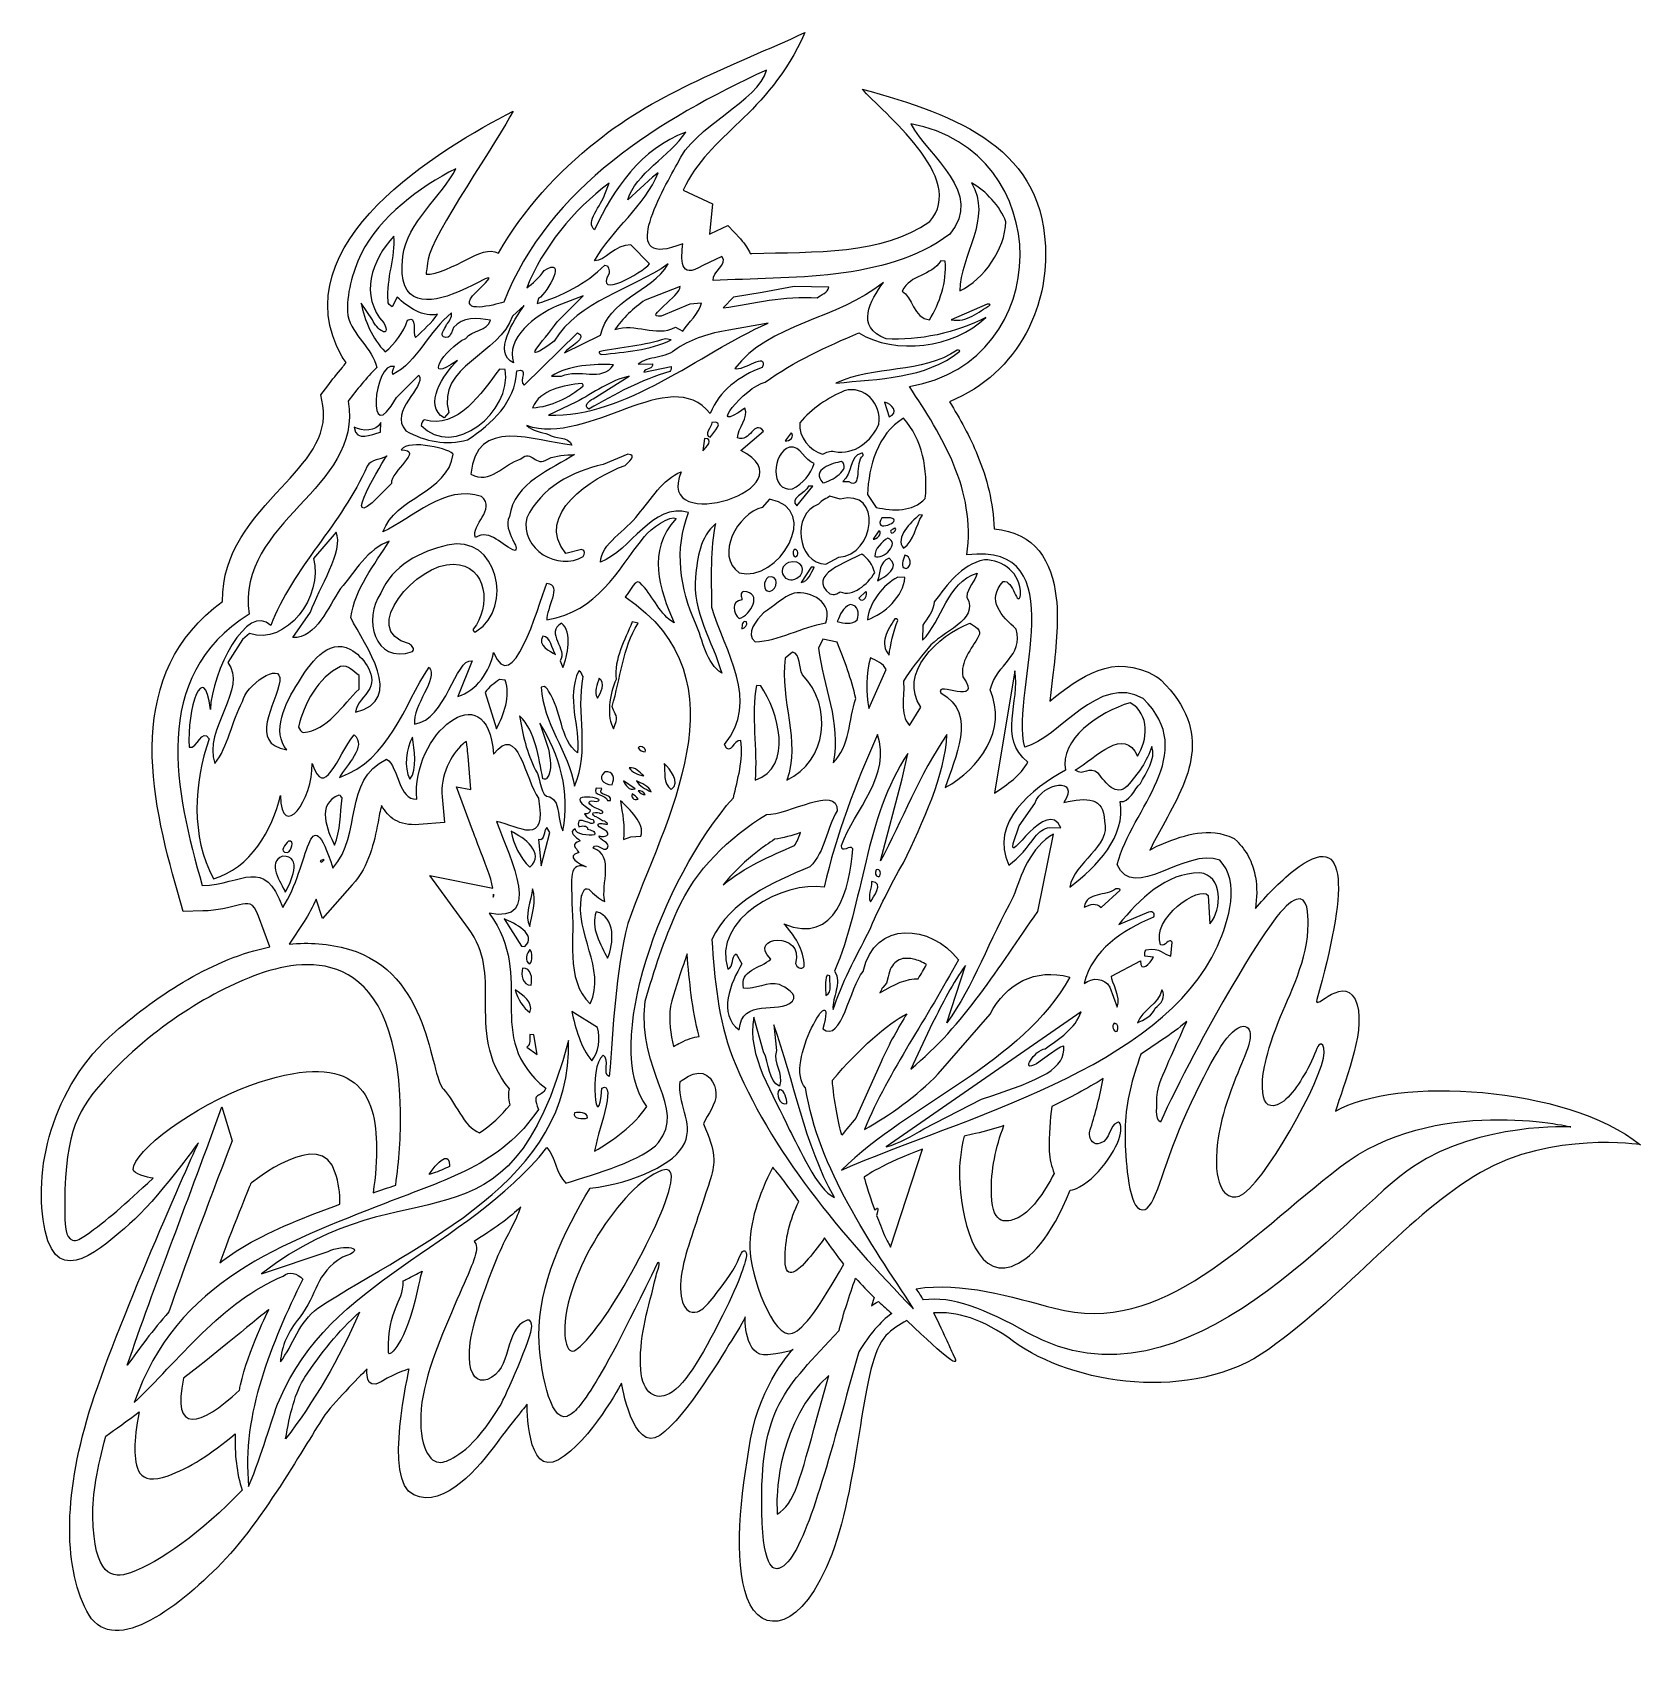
# Model space of a CAD drawing. Header units: centimetres. Extents: x -7.9 to 7.8, y -8.1 to 7.8.
import ezdxf

# ---------------------------------------------------------------- set-up
doc = ezdxf.new("R2010")
doc.units = ezdxf.units.CM
doc.header["$MEASUREMENT"] = 0
doc.layers.add('Ebene 1', color=7, linetype='Continuous')

msp = doc.modelspace()

# ---------------------------------------------------------------- linework, layer by layer
at = {"layer": 'Ebene 1', "color": 12}
for points, knots in [([(-6.26603, -3.0384), (-6.26603, -3.0384), (-7.03057, -4.73512), (-7.30489, -5.58602), (-7.30489, -5.58602), (-7.57921, -6.43692), (-7.58937, -7.14558), (-7.35569, -7.60786), (-7.35569, -7.60786), (-7.12201, -8.07014), (-6.48955, -7.60278), (-6.03743, -7.13796), (-6.03743, -7.13796), (-5.58531, -6.6706), (-5.12811, -5.80954), (-5.00365, -5.65714), (-5.00365, -5.65714), (-4.88173, -5.50728), (-4.62011, -5.24566), (-4.62011, -5.24566), (-4.62011, -5.24566), (-4.62011, -5.24566), (-4.64805, -5.46664), (-4.48295, -5.37012), (-4.48295, -5.37012), (-4.31785, -5.2736), (-4.20863, -5.24566), (-4.20863, -5.24566), (-4.20863, -5.24566), (-4.20863, -5.24566), (-4.46771, -6.33786), (-4.16545, -6.47502), (-4.16545, -6.47502), (-3.86319, -6.61218), (-3.52283, -6.19308), (-3.35773, -5.9721), (-3.35773, -5.9721), (-3.19517, -5.75366), (-3.05801, -5.58856), (-3.05801, -5.58856), (-3.05801, -5.58856), (-3.05801, -5.58856), (-3.06817, -6.30992), (-2.75321, -6.13212), (-2.75321, -6.13212), (-2.43825, -5.95178), (-2.13853, -5.38282), (-2.13853, -5.38282), (-2.13853, -5.38282), (-2.13853, -5.38282), (-2.02423, -6.0737), (-1.76515, -5.89336), (-1.76515, -5.89336), (-1.50353, -5.71556), (-1.13777, -5.08056), (-1.04125, -4.9307), (-1.04125, -4.9307), (-0.94473, -4.78084), (-0.93203, -4.73766), (-0.93203, -4.73766), (-0.93203, -4.73766), (-0.93203, -4.73766), (-0.94473, -5.13644), (-0.71105, -5.1085), (-0.71105, -5.1085), (-0.47737, -5.08056), (-0.46467, -5.05516), (-0.46467, -5.05516), (-0.46467, -5.05516), (-0.46467, -5.05516), (-0.78217, -5.38282), (-0.87869, -5.93146), (-0.87869, -5.93146), (-0.97521, -6.4801), (-1.04887, -7.11002), (-0.91171, -7.48086), (-0.91171, -7.48086), (-0.77455, -7.8517), (-0.37323, -7.80852), (-0.08621, -7.05414), (-0.08621, -7.05414), (0.19826, -6.29976), (0.19572, -5.16692), (0.4421, -4.92054), (0.4421, -4.92054), (0.50052, -4.86212), (0.5691, -4.81132), (0.6453, -4.77322), (0.6453, -4.77322), (1.04154, -5.14914), (1.17616, -5.25836), (1.1025, -5.11358), (1.1025, -5.11358), (1.05932, -5.02976), (1.05932, -5.0069), (0.90692, -4.69956), (0.90692, -4.69956), (1.12282, -4.68178), (1.38698, -4.7529), (1.6867, -4.97642), (1.6867, -4.97642), (2.2582, -5.39806), (3.43422, -5.58348), (4.17336, -5.05516), (4.17336, -5.05516), (4.95568, -4.49382), (5.5475, -3.73436), (6.24092, -3.3305), (6.24092, -3.3305), (6.93434, -2.9241), (7.80302, -3.05872), (7.80302, -3.05872), (7.80302, -3.05872), (7.07404, -2.4796), (5.41542, -2.38816), (4.82614, -2.73106), (4.82614, -2.73106), (4.90488, -2.48214), (5.11824, -1.97414), (5.0395, -1.69474), (5.0395, -1.69474), (4.9379, -1.3493), (4.6077, -1.7811), (4.6458, -1.6414), (4.6458, -1.6414), (4.93282, -0.61524), (4.98362, 0.05531), (4.42228, -0.38156), (4.42228, -0.38156), (4.27496, -0.4984), (4.14796, -0.63556), (4.04636, -0.75494), (4.04636, -0.75494), (4.0616, -0.6508), (4.06414, -0.54666), (4.04636, -0.4476), (4.04636, -0.4476), (4.0362, -0.38664), (4.01842, -0.32822), (3.99048, -0.27234), (3.99048, -0.27234), (3.96254, -0.21138), (3.92444, -0.15804), (3.87872, -0.10978), (3.87872, -0.10978), (3.87872, -0.10978), (3.87618, -0.1047), (3.87618, -0.1047), (3.87618, -0.1047), (3.87618, -0.1047), (3.84062, -0.06914), (3.84062, -0.06914), (3.84062, -0.06914), (3.84062, -0.06914), (3.78728, -0.04882), (3.78728, -0.04882), (3.78728, -0.04882), (3.54852, 0.04007), (3.32246, -0.04882), (3.1091, -0.13518), (3.1091, -0.13518), (3.07608, -0.14788), (3.04306, -0.16566), (3.01766, -0.18344), (3.01766, -0.18344), (3.05322, -0.1047), (3.09894, -0.02342), (3.14212, 0.05277), (3.14212, 0.05277), (3.39612, 0.51251), (3.64504, 0.96463), (3.12688, 1.47263), (3.12688, 1.47263), (3.12688, 1.47263), (3.10402, 1.49295), (3.10402, 1.49295), (3.10402, 1.49295), (3.10402, 1.49295), (3.07862, 1.51073), (3.07862, 1.51073), (3.07862, 1.51073), (2.65698, 1.75203), (2.33694, 1.50565), (2.03976, 1.26943), (2.03976, 1.26943), (2.04738, 1.34309), (2.05754, 1.42183), (2.0677, 1.50057), (2.0677, 1.50057), (2.09818, 1.76473), (2.1312, 2.03651), (2.10326, 2.27527), (2.10326, 2.27527), (2.06008, 2.64103), (1.9026, 2.91027), (1.4962, 2.95091), (1.4962, 2.95091), (1.48858, 3.20491), (1.42762, 3.44113), (1.33618, 3.66719), (1.33618, 3.66719), (1.25998, 3.85007), (1.16346, 4.02533), (1.06186, 4.19043), (1.06186, 4.19043), (1.40476, 4.33013), (1.65368, 4.57143), (1.80862, 4.85845), (1.80862, 4.85845), (1.93562, 5.08959), (1.99658, 5.35121), (1.99912, 5.61283), (1.99912, 5.61283), (2.0042, 6.66439), (1.15076, 6.98189), (0.21096, 7.24097), (0.21096, 7.24097), (0.39892, 7.02253), (1.24474, 6.36721), (0.86882, 5.94811), (0.86882, 5.94811), (0.404, 5.62045), (-0.25385, 5.65601), (-0.86599, 5.63569), (-0.86599, 5.63569), (-0.86599, 5.63569), (-0.88377, 5.63569), (-0.88377, 5.63569), (-0.88377, 5.63569), (-0.89901, 5.67887), (-0.92949, 5.72459), (-0.97775, 5.77793), (-0.97775, 5.77793), (-0.97775, 5.77793), (-1.10221, 5.91001), (-1.10221, 5.91001), (-1.10221, 5.91001), (-1.10221, 5.91001), (-1.26731, 5.83127), (-1.26731, 5.83127), (-1.26731, 5.83127), (-1.26731, 5.83127), (-1.28001, 5.82619), (-1.28001, 5.82619), (-1.28001, 5.82619), (-1.28001, 5.82619), (-1.24953, 6.12083), (-1.24953, 6.12083), (-1.24953, 6.12083), (-1.24953, 6.12083), (-1.53655, 6.25545), (-1.53655, 6.25545), (-1.53655, 6.25545), (-1.27239, 6.81933), (-0.72375, 6.95903), (-0.34783, 7.79215), (-0.34783, 7.79215), (-1.05141, 7.46703), (-1.77277, 7.21811), (-2.38237, 6.73043), (-2.38237, 6.73043), (-2.76337, 6.42563), (-3.09611, 6.06749), (-3.33741, 5.63823), (-3.33741, 5.63823), (-3.43393, 5.68649), (-3.52537, 5.64077), (-3.64729, 5.57727), (-3.64729, 5.57727), (-3.75651, 5.52139), (-3.94701, 5.42487), (-4.04353, 5.43503), (-4.04353, 5.43503), (-4.04607, 5.43757), (-4.03845, 5.47059), (-4.02575, 5.57981), (-4.02575, 5.57981), (-3.99273, 5.80333), (-3.32725, 6.76345), (-3.19517, 7.02507), (-3.19517, 7.02507), (-3.88351, 6.66947), (-5.48371, 5.73475), (-4.86395, 4.62731), (-4.86395, 4.62731), (-4.85125, 4.60699), (-4.83601, 4.58921), (-4.82331, 4.57143), (-4.82331, 4.57143), (-4.83601, 4.55619), (-4.84871, 4.54095), (-4.86141, 4.52571), (-4.86141, 4.52571), (-4.91221, 4.46475), (-4.96047, 4.40379), (-5.00365, 4.34537), (-5.00365, 4.34537), (-5.00365, 4.34537), (-5.06969, 4.25901), (-5.06969, 4.25901), (-5.06969, 4.25901), (-5.06969, 4.25901), (-5.05191, 4.15487), (-5.05191, 4.15487), (-5.05191, 4.15487), (-4.99857, 3.84753), (-5.22463, 3.60115), (-5.45577, 3.35223), (-5.45577, 3.35223), (-5.74279, 3.04235), (-6.03489, 2.72739), (-6.02981, 2.24225), (-6.02981, 2.24225), (-6.50733, 1.89427), (-6.68767, 1.42437), (-6.71307, 0.91891), (-6.71307, 0.91891), (-6.73847, 0.40837), (-6.60131, -0.12248), (-6.46669, -0.59746), (-6.46669, -0.59746), (-6.46669, -0.59746), (-6.41589, -0.78288), (-6.41589, -0.78288), (-6.41589, -0.78288), (-6.41589, -0.78288), (-6.22285, -0.7778), (-6.22285, -0.7778), (-6.22285, -0.7778), (-6.07807, -0.77526), (-5.96377, -0.74478), (-5.86471, -0.71938), (-5.86471, -0.71938), (-5.78343, -0.69906), (-5.73009, -0.68382), (-5.67929, -0.8286), (-5.67929, -0.8286), (-5.67929, -0.8286), (-5.57007, -1.12832), (-5.57007, -1.12832), (-5.57007, -1.12832), (-6.11871, -1.24008), (-6.64703, -1.58552), (-7.07883, -1.95636), (-7.07883, -1.95636), (-7.70875, -2.49992), (-7.88401, -3.32288), (-7.75955, -3.89946), (-7.75955, -3.89946), (-7.63763, -4.47858), (-7.20075, -4.05694), (-6.93659, -3.83088), (-6.93659, -3.83088), (-6.67497, -3.60228), (-6.26603, -3.0384), (-6.26603, -3.0384)], [0, 0, 0, 0, 0.01123596, 0.01123596, 0.01123596, 0.01123596, 0.02247191, 0.02247191, 0.02247191, 0.02247191, 0.03370787, 0.03370787, 0.03370787, 0.03370787, 0.04494382, 0.04494382, 0.04494382, 0.04494382, 0.05617978, 0.05617978, 0.05617978, 0.05617978, 0.06741573, 0.06741573, 0.06741573, 0.06741573, 0.07865169, 0.07865169, 0.07865169, 0.07865169, 0.08988764, 0.08988764, 0.08988764, 0.08988764, 0.1011236, 0.1011236, 0.1011236, 0.1011236, 0.11235955, 0.11235955, 0.11235955, 0.11235955, 0.12359551, 0.12359551, 0.12359551, 0.12359551, 0.13483146, 0.13483146, 0.13483146, 0.13483146, 0.14606742, 0.14606742, 0.14606742, 0.14606742, 0.15730337, 0.15730337, 0.15730337, 0.15730337, 0.16853933, 0.16853933, 0.16853933, 0.16853933, 0.17977528, 0.17977528, 0.17977528, 0.17977528, 0.19101124, 0.19101124, 0.19101124, 0.19101124, 0.20224719, 0.20224719, 0.20224719, 0.20224719, 0.21348315, 0.21348315, 0.21348315, 0.21348315, 0.2247191, 0.2247191, 0.2247191, 0.2247191, 0.23595506, 0.23595506, 0.23595506, 0.23595506, 0.24719101, 0.24719101, 0.24719101, 0.24719101, 0.25842697, 0.25842697, 0.25842697, 0.25842697, 0.26966292, 0.26966292, 0.26966292, 0.26966292, 0.28089888, 0.28089888, 0.28089888, 0.28089888, 0.29213483, 0.29213483, 0.29213483, 0.29213483, 0.30337079, 0.30337079, 0.30337079, 0.30337079, 0.31460674, 0.31460674, 0.31460674, 0.31460674, 0.3258427, 0.3258427, 0.3258427, 0.3258427, 0.33707865, 0.33707865, 0.33707865, 0.33707865, 0.34831461, 0.34831461, 0.34831461, 0.34831461, 0.35955056, 0.35955056, 0.35955056, 0.35955056, 0.37078652, 0.37078652, 0.37078652, 0.37078652, 0.38202247, 0.38202247, 0.38202247, 0.38202247, 0.39325843, 0.39325843, 0.39325843, 0.39325843, 0.40449438, 0.40449438, 0.40449438, 0.40449438, 0.41573034, 0.41573034, 0.41573034, 0.41573034, 0.42696629, 0.42696629, 0.42696629, 0.42696629, 0.43820225, 0.43820225, 0.43820225, 0.43820225, 0.4494382, 0.4494382, 0.4494382, 0.4494382, 0.46067416, 0.46067416, 0.46067416, 0.46067416, 0.47191011, 0.47191011, 0.47191011, 0.47191011, 0.48314607, 0.48314607, 0.48314607, 0.48314607, 0.49438202, 0.49438202, 0.49438202, 0.49438202, 0.50561798, 0.50561798, 0.50561798, 0.50561798, 0.51685393, 0.51685393, 0.51685393, 0.51685393, 0.52808989, 0.52808989, 0.52808989, 0.52808989, 0.53932584, 0.53932584, 0.53932584, 0.53932584, 0.5505618, 0.5505618, 0.5505618, 0.5505618, 0.56179775, 0.56179775, 0.56179775, 0.56179775, 0.57303371, 0.57303371, 0.57303371, 0.57303371, 0.58426966, 0.58426966, 0.58426966, 0.58426966, 0.59550562, 0.59550562, 0.59550562, 0.59550562, 0.60674157, 0.60674157, 0.60674157, 0.60674157, 0.61797753, 0.61797753, 0.61797753, 0.61797753, 0.62921348, 0.62921348, 0.62921348, 0.62921348, 0.64044944, 0.64044944, 0.64044944, 0.64044944, 0.65168539, 0.65168539, 0.65168539, 0.65168539, 0.66292135, 0.66292135, 0.66292135, 0.66292135, 0.6741573, 0.6741573, 0.6741573, 0.6741573, 0.68539326, 0.68539326, 0.68539326, 0.68539326, 0.69662921, 0.69662921, 0.69662921, 0.69662921, 0.70786517, 0.70786517, 0.70786517, 0.70786517, 0.71910112, 0.71910112, 0.71910112, 0.71910112, 0.73033708, 0.73033708, 0.73033708, 0.73033708, 0.74157303, 0.74157303, 0.74157303, 0.74157303, 0.75280899, 0.75280899, 0.75280899, 0.75280899, 0.76404494, 0.76404494, 0.76404494, 0.76404494, 0.7752809, 0.7752809, 0.7752809, 0.7752809, 0.78651685, 0.78651685, 0.78651685, 0.78651685, 0.79775281, 0.79775281, 0.79775281, 0.79775281, 0.80898876, 0.80898876, 0.80898876, 0.80898876, 0.82022472, 0.82022472, 0.82022472, 0.82022472, 0.83146067, 0.83146067, 0.83146067, 0.83146067, 0.84269663, 0.84269663, 0.84269663, 0.84269663, 0.85393258, 0.85393258, 0.85393258, 0.85393258, 0.86516854, 0.86516854, 0.86516854, 0.86516854, 0.87640449, 0.87640449, 0.87640449, 0.87640449, 0.88764045, 0.88764045, 0.88764045, 0.88764045, 0.8988764, 0.8988764, 0.8988764, 0.8988764, 0.91011236, 0.91011236, 0.91011236, 0.91011236, 0.92134831, 0.92134831, 0.92134831, 0.92134831, 0.93258427, 0.93258427, 0.93258427, 0.93258427, 0.94382022, 0.94382022, 0.94382022, 0.94382022, 0.95505618, 0.95505618, 0.95505618, 0.95505618, 0.96629213, 0.96629213, 0.96629213, 0.96629213, 0.97752809, 0.97752809, 0.97752809, 0.97752809, 0.98876404, 0.98876404, 0.98876404, 0.98876404, 1, 1, 1, 1]), ([(-3.52283, -2.94188), (-3.67269, -2.89362), (-3.76921, -2.62184), (-3.87335, -2.5177), (-3.87335, -2.5177), (-4.01305, -2.378), (-3.99527, -1.37724), (-4.80045, -1.15118), (-4.80045, -1.15118), (-4.99349, -1.0953), (-5.18653, -1.0826), (-5.37957, -1.10038), (-5.37957, -1.10038), (-5.37957, -1.10038), (-5.23479, -0.88194), (-5.23479, -0.88194), (-5.23479, -0.88194), (-5.18907, -0.81082), (-5.15097, -0.73462), (-5.11795, -0.66096), (-5.11795, -0.66096), (-5.11795, -0.66096), (-5.05445, -0.85146), (-5.05445, -0.85146), (-5.05445, -0.85146), (-5.05445, -0.85146), (-4.76489, -0.5238), (-4.76489, -0.5238), (-4.76489, -0.5238), (-4.59471, -0.33076), (-4.55407, -0.11486), (-4.51343, 0.08833), (-4.51343, 0.08833), (-4.50327, 0.14675), (-4.49311, 0.20009), (-4.47787, 0.25089), (-4.47787, 0.25089), (-4.41183, 0.13405), (-4.31531, 0.05023), (-4.11465, 0.06547), (-4.11465, 0.06547), (-4.11465, 0.06547), (-3.86319, 0.08579), (-3.86319, 0.08579), (-3.86319, 0.08579), (-3.86319, 0.08579), (-3.88859, 0.33725), (-3.88859, 0.33725), (-3.88859, 0.33725), (-3.90637, 0.54045), (-3.80477, 0.74619), (-3.68539, 0.85033), (-3.68539, 0.85033), (-3.67269, 0.86049), (-3.66253, 0.87065), (-3.65237, 0.87573), (-3.65237, 0.87573), (-3.64729, 0.85287), (-3.63967, 0.80461), (-3.63459, 0.73349), (-3.63459, 0.73349), (-3.63459, 0.73349), (-3.60919, 0.40583), (-3.60919, 0.40583), (-3.60919, 0.40583), (-3.60919, 0.40583), (-3.74635, 0.43377), (-3.74635, 0.43377), (-3.74635, 0.43377), (-3.74635, 0.43377), (-3.59141, 0.00959), (-3.59141, 0.00959), (-3.59141, 0.00959), (-3.56855, -0.04882), (-3.55077, -0.09708), (-3.53045, -0.15042), (-3.53045, -0.15042), (-3.47457, -0.29266), (-3.41107, -0.45014), (-3.39329, -0.55428), (-3.39329, -0.55428), (-3.39329, -0.55428), (-4.00797, -0.43236), (-4.00797, -0.43236), (-4.00797, -0.43236), (-4.00797, -0.43236), (-3.62951, -0.94798), (-3.62951, -0.94798), (-3.62951, -0.94798), (-3.46187, -1.17658), (-3.46187, -1.4128), (-3.46441, -1.63886), (-3.46441, -1.63886), (-3.46441, -1.94112), (-3.46441, -2.22814), (-3.23073, -2.51262), (-3.23073, -2.51262), (-3.24089, -2.55072), (-3.24089, -2.60152), (-3.22565, -2.66756), (-3.22565, -2.66756), (-3.31201, -2.77678), (-3.41107, -2.86822), (-3.52283, -2.94188)], [0, 0, 0, 0, 0.03846154, 0.03846154, 0.03846154, 0.03846154, 0.07692308, 0.07692308, 0.07692308, 0.07692308, 0.11538462, 0.11538462, 0.11538462, 0.11538462, 0.15384615, 0.15384615, 0.15384615, 0.15384615, 0.19230769, 0.19230769, 0.19230769, 0.19230769, 0.23076923, 0.23076923, 0.23076923, 0.23076923, 0.26923077, 0.26923077, 0.26923077, 0.26923077, 0.30769231, 0.30769231, 0.30769231, 0.30769231, 0.34615385, 0.34615385, 0.34615385, 0.34615385, 0.38461538, 0.38461538, 0.38461538, 0.38461538, 0.42307692, 0.42307692, 0.42307692, 0.42307692, 0.46153846, 0.46153846, 0.46153846, 0.46153846, 0.5, 0.5, 0.5, 0.5, 0.53846154, 0.53846154, 0.53846154, 0.53846154, 0.57692308, 0.57692308, 0.57692308, 0.57692308, 0.61538462, 0.61538462, 0.61538462, 0.61538462, 0.65384615, 0.65384615, 0.65384615, 0.65384615, 0.69230769, 0.69230769, 0.69230769, 0.69230769, 0.73076923, 0.73076923, 0.73076923, 0.73076923, 0.76923077, 0.76923077, 0.76923077, 0.76923077, 0.80769231, 0.80769231, 0.80769231, 0.80769231, 0.84615385, 0.84615385, 0.84615385, 0.84615385, 0.88461538, 0.88461538, 0.88461538, 0.88461538, 0.92307692, 0.92307692, 0.92307692, 0.92307692, 0.96153846, 0.96153846, 0.96153846, 0.96153846, 1, 1, 1, 1]), ([(-1.14539, -0.52126), (-1.06157, -0.41712), (-0.96505, -0.32314), (-0.86091, -0.23678), (-0.86091, -0.23678), (-0.81773, -0.20122), (-0.77455, -0.1682), (-0.72883, -0.13518), (-0.72883, -0.13518), (-0.70089, -0.1174), (-0.67295, -0.09708), (-0.64501, -0.07676), (-0.64501, -0.07676), (-0.56119, -0.06914), (-0.47737, -0.0412), (-0.39101, -0.01326), (-0.39101, -0.01326), (-0.40879, -0.06152), (-0.42657, -0.1047), (-0.44943, -0.13772), (-0.44943, -0.13772), (-0.68819, -0.24186), (-0.93965, -0.35108), (-1.14539, -0.52126)], [0, 0, 0, 0, 0.16666667, 0.16666667, 0.16666667, 0.16666667, 0.33333333, 0.33333333, 0.33333333, 0.33333333, 0.5, 0.5, 0.5, 0.5, 0.66666667, 0.66666667, 0.66666667, 0.66666667, 0.83333333, 0.83333333, 0.83333333, 0.83333333, 1, 1, 1, 1]), ([(-5.03921, -0.2825), (-5.04683, -0.28758), (-5.05699, -0.29266), (-5.06715, -0.30028), (-5.06715, -0.30028), (-5.08239, -0.29266), (-5.08493, -0.28758), (-5.05191, -0.27742), (-5.05191, -0.27742), (-5.05191, -0.27742), (-5.04937, -0.27488), (-5.04937, -0.27488), (-5.04937, -0.27488), (-5.04937, -0.27488), (-5.03921, -0.2825), (-5.03921, -0.2825)], [0, 0, 0, 0, 0.25, 0.25, 0.25, 0.25, 0.5, 0.5, 0.5, 0.5, 0.75, 0.75, 0.75, 0.75, 1, 1, 1, 1]), ([(-3.38567, -0.61524), (-3.38567, -0.62032), (-3.38567, -0.62794), (-3.38821, -0.63302), (-3.38821, -0.63302), (-3.39075, -0.65334), (-3.38821, -0.6381), (-3.38567, -0.61524)], [0, 0, 0, 0, 0.5, 0.5, 0.5, 0.5, 1, 1, 1, 1]), ([(-1.38161, -2.00208), (-1.43749, -2.0097), (-1.49591, -2.02748), (-1.56195, -2.06304), (-1.56195, -2.06304), (-1.58481, -2.0732), (-1.60767, -2.0859), (-1.63053, -2.0986), (-1.63053, -2.0986), (-1.65847, -1.98176), (-1.67625, -1.85222), (-1.66101, -1.70744), (-1.66101, -1.70744), (-1.62037, -1.56266), (-1.57719, -1.42296), (-1.53147, -1.29342), (-1.53147, -1.29342), (-1.52131, -1.2604), (-1.50861, -1.22992), (-1.49845, -1.1969), (-1.49845, -1.1969), (-1.47559, -1.4636), (-1.45019, -1.73284), (-1.38161, -2.00208)], [0, 0, 0, 0, 0.16666667, 0.16666667, 0.16666667, 0.16666667, 0.33333333, 0.33333333, 0.33333333, 0.33333333, 0.5, 0.5, 0.5, 0.5, 0.66666667, 0.66666667, 0.66666667, 0.66666667, 0.83333333, 0.83333333, 0.83333333, 0.83333333, 1, 1, 1, 1]), ([(0.75706, -1.4382), (0.65038, -1.4382), (0.52084, -1.48646), (0.38368, -1.5779), (0.38368, -1.5779), (0.39384, -1.5525), (0.40146, -1.53472), (0.40908, -1.5271), (0.40908, -1.5271), (0.40908, -1.5271), (0.41162, -1.52456), (0.41162, -1.52456), (0.41162, -1.52456), (0.41162, -1.52456), (0.44718, -1.48138), (0.44718, -1.48138), (0.44718, -1.48138), (0.44718, -1.48138), (0.46242, -1.42042), (0.46242, -1.42042), (0.46242, -1.42042), (0.47766, -1.34676), (0.5056, -1.2985), (0.54116, -1.2731), (0.54116, -1.2731), (0.55894, -1.25786), (0.58434, -1.2477), (0.6072, -1.24262), (0.6072, -1.24262), (0.64022, -1.23754), (0.67324, -1.24008), (0.71134, -1.2477), (0.71134, -1.2477), (0.75452, -1.25786), (0.7977, -1.27564), (0.83834, -1.30104), (0.83834, -1.30104), (0.8104, -1.34676), (0.785, -1.39248), (0.75706, -1.4382)], [0, 0, 0, 0, 0.1, 0.1, 0.1, 0.1, 0.2, 0.2, 0.2, 0.2, 0.3, 0.3, 0.3, 0.3, 0.4, 0.4, 0.4, 0.4, 0.5, 0.5, 0.5, 0.5, 0.6, 0.6, 0.6, 0.6, 0.7, 0.7, 0.7, 0.7, 0.8, 0.8, 0.8, 0.8, 0.9, 0.9, 0.9, 0.9, 1, 1, 1, 1])]:
    msp.add_open_spline(points, degree=3, knots=knots, dxfattribs=at)
at = {"layer": 'Ebene 1'}
for points, knots in [([(-0.72375, 7.42639), (-0.79487, 7.12159), (-1.44003, 6.88029), (-1.59497, 6.50945), (-1.59497, 6.50945), (-1.75245, 6.22243), (-2.18933, 5.46551), (-1.53909, 5.73221), (-1.53909, 5.73221), (-1.55433, 5.58997), (-1.58227, 5.37153), (-1.34351, 5.51885), (-1.34351, 5.51885), (-1.34351, 5.51885), (-1.16063, 5.60775), (-1.16063, 5.60775), (-1.16063, 5.60775), (-1.08951, 5.53155), (-1.25715, 5.46043), (-1.24445, 5.37153), (-1.24445, 5.37153), (-0.49769, 5.41471), (0.4294, 5.35375), (1.0644, 5.82365), (1.0644, 5.82365), (1.40222, 6.23513), (0.86628, 6.56787), (0.6834, 6.90061), (0.6834, 6.90061), (2.10834, 6.63899), (2.10834, 4.58921), (0.6707, 4.33775), (0.6707, 4.33775), (0.99328, 3.85007), (1.3184, 3.32937), (1.23204, 2.69691), (1.23204, 2.69691), (2.30392, 2.82391), (1.65622, 1.40151), (1.79592, 0.81985), (1.79592, 0.81985), (2.13374, 0.90367), (2.51474, 1.54629), (2.95162, 1.29483), (2.95162, 1.29483), (3.5028, 0.75381), (2.83986, 0.22549), (2.69762, -0.32314), (2.69762, -0.32314), (2.8551, -0.69906), (3.36056, -0.15296), (3.69838, -0.2825), (3.69838, -0.2825), (3.90158, -0.48824), (3.78982, -0.87178), (3.67552, -1.1207), (3.67552, -1.1207), (3.13704, -2.31704), (1.17362, -2.7971), (0.00776, -3.3051), (0.00776, -3.3051), (0.6834, -2.64724), (1.76798, -2.26878), (2.23534, -1.42296), (2.23534, -1.42296), (1.89498, -1.33152), (1.61304, -1.48646), (1.4581, -1.78364), (1.4581, -1.78364), (1.4581, -1.78364), (0.95264, -2.36784), (0.95264, -2.36784), (0.95264, -2.36784), (0.73928, -2.5812), (0.48528, -2.7717), (0.23128, -2.90886), (0.23128, -2.90886), (0.47258, -2.33228), (0.85358, -1.81158), (1.14822, -1.25278), (1.14822, -1.25278), (0.88152, -0.90988), (0.33288, -0.85908), (0.21858, -1.36708), (0.21858, -1.36708), (0.09158, -1.51694), (0.00776, -2.07066), (-0.17257, -1.92842), (-0.17257, -1.92842), (-0.01763, -1.35438), (-0.56627, -2.28402), (-0.34275, -2.50246), (-0.34275, -2.50246), (-0.21575, -3.29748), (0.2897, -4.01122), (0.71134, -4.65892), (0.71134, -4.65892), (0.023, -3.96042), (-0.69581, -3.11206), (-1.05395, -2.20274), (-1.05395, -2.20274), (-1.20127, -1.8319), (-1.22667, -1.44328), (-1.25715, -1.0572), (-1.25715, -1.0572), (-1.07427, -0.67112), (-0.66787, -0.50348), (-0.29957, -0.346), (-0.29957, -0.346), (-0.14463, -0.1936), (-0.14463, 0.02229), (-0.03287, 0.20009), (-0.03287, 0.20009), (-0.03287, 0.46425), (-0.51039, 0.15183), (-0.72375, 0.16453), (-0.72375, 0.16453), (-1.08951, -0.06152), (-1.41463, -0.37394), (-1.59497, -0.77526), (-1.59497, -0.77526), (-1.72197, -1.06228), (-1.82103, -1.35946), (-1.90739, -1.65918), (-1.90739, -1.65918), (-1.98867, -2.3653), (-1.49337, -2.69296), (-1.77785, -3.03586), (-1.77785, -3.03586), (-1.91755, -3.20604), (-2.39507, -3.34574), (-2.68209, -3.4321), (-2.68209, -3.4321), (-2.78115, -3.33558), (-2.78115, -3.1781), (-2.86497, -3.08666), (-2.86497, -3.08666), (-3.67523, -4.08488), (-4.98079, -4.37698), (-5.47609, -5.54792), (-5.47609, -5.54792), (-5.56499, -5.75874), (-5.63611, -6.06608), (-5.77581, -6.3912), (-5.77581, -6.3912), (-5.84693, -5.68254), (-5.54975, -4.98912), (-5.24749, -4.36936), (-5.24749, -4.36936), (-5.29829, -4.31348), (-5.38211, -4.28808), (-5.43799, -4.34142), (-5.43799, -4.34142), (-6.02727, -4.57764), (-6.47939, -5.18216), (-6.89087, -5.57332), (-6.89087, -5.57332), (-6.48701, -4.38206), (-5.42275, -4.0163), (-4.43723, -3.62768), (-4.43723, -3.62768), (-3.86573, -3.40162), (-3.30693, -3.2543), (-2.94879, -2.71328), (-2.94879, -2.71328), (-3.01991, -2.52786), (-2.92085, -2.61422), (-2.87767, -2.50754), (-2.87767, -2.50754), (-3.50759, -2.00208), (-2.96149, -1.43566), (-3.42885, -0.80066), (-3.42885, -0.80066), (-2.90561, -0.90226), (-3.21549, -0.29012), (-3.35773, 0.09595), (-3.35773, 0.09595), (-3.13167, 0.04769), (-2.86497, -0.16058), (-2.94879, 0.32201), (-2.94879, 0.32201), (-3.07579, 0.49727), (-3.14691, 1.07385), (-3.38567, 0.75127), (-3.38567, 0.75127), (-3.44917, 1.57169), (-4.19593, 0.93161), (-4.13497, 0.31439), (-4.13497, 0.31439), (-4.31531, 0.29915), (-4.30769, 0.62427), (-4.42961, 0.70301), (-4.42961, 0.70301), (-4.85633, 0.49981), (-4.66329, -0.0285), (-4.95285, -0.3587), (-4.95285, -0.3587), (-5.19669, 0.38043), (-5.17637, -0.34092), (-5.44307, -0.74478), (-5.44307, -0.74478), (-5.62341, -0.23678), (-5.83423, -0.52126), (-6.22793, -0.52888), (-6.22793, -0.52888), (-6.48701, 0.38043), (-6.75117, 1.50819), (-5.77073, 2.11779), (-5.77073, 2.11779), (-5.89773, 3.03219), (-4.65567, 3.33445), (-4.80553, 4.19551), (-4.80553, 4.19551), (-4.71917, 4.30981), (-4.62773, 4.42157), (-4.52613, 4.52317), (-4.52613, 4.52317), (-4.56677, 4.71367), (-4.76235, 4.83559), (-4.80807, 5.03117), (-4.80807, 5.03117), (-4.82585, 5.24707), (-4.76235, 5.44265), (-4.67853, 5.63315), (-4.67853, 5.63315), (-4.48803, 6.00145), (-4.11211, 6.28339), (-3.75397, 6.46373), (-3.75397, 6.46373), (-3.88859, 6.19449), (-4.22895, 5.94303), (-4.27213, 5.60775), (-4.27213, 5.60775), (-4.38897, 4.58159), (-2.96149, 5.83127), (-3.59141, 5.22421), (-3.59141, 5.22421), (-3.72095, 5.04387), (-3.38567, 5.13277), (-3.28661, 5.16071), (-3.28661, 5.16071), (-2.84973, 6.28593), (-1.75245, 6.95141), (-0.72375, 7.42639)], [0, 0, 0, 0, 0.01639344, 0.01639344, 0.01639344, 0.01639344, 0.03278689, 0.03278689, 0.03278689, 0.03278689, 0.04918033, 0.04918033, 0.04918033, 0.04918033, 0.06557377, 0.06557377, 0.06557377, 0.06557377, 0.08196721, 0.08196721, 0.08196721, 0.08196721, 0.09836066, 0.09836066, 0.09836066, 0.09836066, 0.1147541, 0.1147541, 0.1147541, 0.1147541, 0.13114754, 0.13114754, 0.13114754, 0.13114754, 0.14754098, 0.14754098, 0.14754098, 0.14754098, 0.16393443, 0.16393443, 0.16393443, 0.16393443, 0.18032787, 0.18032787, 0.18032787, 0.18032787, 0.19672131, 0.19672131, 0.19672131, 0.19672131, 0.21311475, 0.21311475, 0.21311475, 0.21311475, 0.2295082, 0.2295082, 0.2295082, 0.2295082, 0.24590164, 0.24590164, 0.24590164, 0.24590164, 0.26229508, 0.26229508, 0.26229508, 0.26229508, 0.27868852, 0.27868852, 0.27868852, 0.27868852, 0.29508197, 0.29508197, 0.29508197, 0.29508197, 0.31147541, 0.31147541, 0.31147541, 0.31147541, 0.32786885, 0.32786885, 0.32786885, 0.32786885, 0.3442623, 0.3442623, 0.3442623, 0.3442623, 0.36065574, 0.36065574, 0.36065574, 0.36065574, 0.37704918, 0.37704918, 0.37704918, 0.37704918, 0.39344262, 0.39344262, 0.39344262, 0.39344262, 0.40983607, 0.40983607, 0.40983607, 0.40983607, 0.42622951, 0.42622951, 0.42622951, 0.42622951, 0.44262295, 0.44262295, 0.44262295, 0.44262295, 0.45901639, 0.45901639, 0.45901639, 0.45901639, 0.47540984, 0.47540984, 0.47540984, 0.47540984, 0.49180328, 0.49180328, 0.49180328, 0.49180328, 0.50819672, 0.50819672, 0.50819672, 0.50819672, 0.52459016, 0.52459016, 0.52459016, 0.52459016, 0.54098361, 0.54098361, 0.54098361, 0.54098361, 0.55737705, 0.55737705, 0.55737705, 0.55737705, 0.57377049, 0.57377049, 0.57377049, 0.57377049, 0.59016393, 0.59016393, 0.59016393, 0.59016393, 0.60655738, 0.60655738, 0.60655738, 0.60655738, 0.62295082, 0.62295082, 0.62295082, 0.62295082, 0.63934426, 0.63934426, 0.63934426, 0.63934426, 0.6557377, 0.6557377, 0.6557377, 0.6557377, 0.67213115, 0.67213115, 0.67213115, 0.67213115, 0.68852459, 0.68852459, 0.68852459, 0.68852459, 0.70491803, 0.70491803, 0.70491803, 0.70491803, 0.72131148, 0.72131148, 0.72131148, 0.72131148, 0.73770492, 0.73770492, 0.73770492, 0.73770492, 0.75409836, 0.75409836, 0.75409836, 0.75409836, 0.7704918, 0.7704918, 0.7704918, 0.7704918, 0.78688525, 0.78688525, 0.78688525, 0.78688525, 0.80327869, 0.80327869, 0.80327869, 0.80327869, 0.81967213, 0.81967213, 0.81967213, 0.81967213, 0.83606557, 0.83606557, 0.83606557, 0.83606557, 0.85245902, 0.85245902, 0.85245902, 0.85245902, 0.86885246, 0.86885246, 0.86885246, 0.86885246, 0.8852459, 0.8852459, 0.8852459, 0.8852459, 0.90163934, 0.90163934, 0.90163934, 0.90163934, 0.91803279, 0.91803279, 0.91803279, 0.91803279, 0.93442623, 0.93442623, 0.93442623, 0.93442623, 0.95081967, 0.95081967, 0.95081967, 0.95081967, 0.96721311, 0.96721311, 0.96721311, 0.96721311, 0.98360656, 0.98360656, 0.98360656, 0.98360656, 1, 1, 1, 1]), ([(-3.32979, 4.50793), (-3.32979, 4.50793), (-3.27391, 4.50539), (-3.27391, 4.50539), (-3.27391, 4.50539), (-3.20279, 4.08883), (-3.77937, 3.62655), (-4.09179, 3.95929), (-4.09179, 3.95929), (-4.09179, 3.97961), (-4.07909, 4.00755), (-4.06131, 4.01517), (-4.06131, 4.01517), (-3.73619, 3.91357), (-3.50251, 4.27933), (-3.32979, 4.50793)], [0, 0, 0, 0, 0.25, 0.25, 0.25, 0.25, 0.5, 0.5, 0.5, 0.5, 0.75, 0.75, 0.75, 0.75, 1, 1, 1, 1]), ([(-1.25715, 3.98723), (-1.11745, 4.01009), (-1.24445, 3.88817), (-1.27239, 3.84499), (-1.27239, 3.84499), (-1.34351, 3.86531), (-1.25715, 3.94405), (-1.25715, 3.98723)], [0, 0, 0, 0, 0.5, 0.5, 0.5, 0.5, 1, 1, 1, 1]), ([(-1.32827, 3.83229), (-1.22921, 3.83483), (-1.31303, 3.74085), (-1.34351, 3.71037), (-1.34351, 3.71037), (-1.34351, 3.71037), (-1.32827, 3.83229), (-1.32827, 3.83229)], [0, 0, 0, 0, 0.5, 0.5, 0.5, 0.5, 1, 1, 1, 1]), ([(-2.07503, 3.67735), (-1.97597, 3.67735), (-2.07503, 3.59353), (-2.10297, 3.56813), (-2.10297, 3.56813), (-2.42809, 3.45383), (-2.99197, 3.08553), (-2.68209, 2.70961), (-2.68209, 2.70961), (-2.68209, 2.70961), (-2.52715, 2.74771), (-2.52715, 2.74771), (-2.52715, 2.74771), (-2.48397, 2.74009), (-2.49921, 2.70453), (-2.51191, 2.68167), (-2.51191, 2.68167), (-2.75067, 2.52927), (-3.13167, 2.75279), (-3.06309, 3.05759), (-3.06309, 3.05759), (-2.92085, 3.34969), (-2.62367, 3.51225), (-2.31633, 3.57829), (-2.31633, 3.57829), (-2.31633, 3.57829), (-2.07503, 3.67735), (-2.07503, 3.67735)], [0, 0, 0, 0, 0.14285714, 0.14285714, 0.14285714, 0.14285714, 0.28571429, 0.28571429, 0.28571429, 0.28571429, 0.42857143, 0.42857143, 0.42857143, 0.42857143, 0.57142857, 0.57142857, 0.57142857, 0.57142857, 0.71428571, 0.71428571, 0.71428571, 0.71428571, 0.85714286, 0.85714286, 0.85714286, 0.85714286, 1, 1, 1, 1]), ([(-4.92237, 2.91789), (-4.83855, 2.73755), (-5.09255, 2.37433), (-5.17129, 2.13811), (-5.17129, 2.13811), (-5.17129, 2.13811), (-5.34401, 1.88919), (-5.34401, 1.88919), (-5.34401, 1.88919), (-5.11287, 1.88411), (-4.99857, 2.18891), (-4.87919, 2.36671), (-4.87919, 2.36671), (-4.74457, 2.52927), (-4.60741, 2.76041), (-4.40421, 2.82899), (-4.40421, 2.82899), (-4.54645, 2.60293), (-4.73695, 2.36671), (-4.78013, 2.08477), (-4.78013, 2.08477), (-4.64043, 1.80537), (-4.23657, 1.28721), (-4.73441, 1.16021), (-4.73441, 1.16021), (-4.72425, 1.24657), (-4.64043, 1.31515), (-4.59217, 1.39135), (-4.59217, 1.39135), (-4.52613, 1.53613), (-4.66329, 1.70885), (-4.78267, 1.77235), (-4.78267, 1.77235), (-4.99603, 1.89681), (-5.19669, 1.61741), (-5.28813, 1.44977), (-5.28813, 1.44977), (-5.42529, 1.25419), (-5.55229, 0.96463), (-5.40243, 0.79445), (-5.40243, 0.79445), (-5.78597, 0.85795), (-5.50657, 1.23641), (-5.47101, 1.46501), (-5.47101, 1.46501), (-5.45069, 1.67583), (-5.81645, 1.41421), (-5.83423, 1.26435), (-5.83423, 1.26435), (-5.94345, 1.07385), (-5.97393, 0.81985), (-6.10601, 0.66237), (-6.10601, 0.66237), (-6.22285, 0.99511), (-5.77835, 1.39643), (-5.97901, 1.64789), (-5.97901, 1.64789), (-5.97901, 1.64789), (-5.83423, 1.87141), (-5.83423, 1.87141), (-5.83423, 1.87141), (-5.83423, 1.87141), (-5.76565, 1.92983), (-5.76565, 1.92983), (-5.76565, 1.92983), (-5.41005, 1.80537), (-5.04429, 2.29305), (-5.14335, 2.66135), (-5.14335, 2.66135), (-5.14335, 2.66135), (-4.92237, 2.91789), (-4.92237, 2.91789)], [0, 0, 0, 0, 0.05555556, 0.05555556, 0.05555556, 0.05555556, 0.11111111, 0.11111111, 0.11111111, 0.11111111, 0.16666667, 0.16666667, 0.16666667, 0.16666667, 0.22222222, 0.22222222, 0.22222222, 0.22222222, 0.27777778, 0.27777778, 0.27777778, 0.27777778, 0.33333333, 0.33333333, 0.33333333, 0.33333333, 0.38888889, 0.38888889, 0.38888889, 0.38888889, 0.44444444, 0.44444444, 0.44444444, 0.44444444, 0.5, 0.5, 0.5, 0.5, 0.55555556, 0.55555556, 0.55555556, 0.55555556, 0.61111111, 0.61111111, 0.61111111, 0.61111111, 0.66666667, 0.66666667, 0.66666667, 0.66666667, 0.72222222, 0.72222222, 0.72222222, 0.72222222, 0.77777778, 0.77777778, 0.77777778, 0.77777778, 0.83333333, 0.83333333, 0.83333333, 0.83333333, 0.88888889, 0.88888889, 0.88888889, 0.88888889, 0.94444444, 0.94444444, 0.94444444, 0.94444444, 1, 1, 1, 1]), ([(-3.83779, 2.79089), (-3.34249, 2.90773), (-3.19009, 2.17621), (-3.55077, 1.95523), (-3.55077, 1.95523), (-3.56347, 1.93237), (-3.59141, 1.95015), (-3.58379, 1.97301), (-3.58379, 1.97301), (-3.41107, 2.18129), (-3.44155, 2.60039), (-3.77937, 2.60547), (-3.77937, 2.60547), (-4.12227, 2.62071), (-4.72171, 1.95777), (-4.20609, 1.82823), (-4.20609, 1.82823), (-4.18323, 1.80537), (-4.15021, 1.78251), (-4.17815, 1.75203), (-4.17815, 1.75203), (-4.55661, 1.62757), (-4.65567, 2.07715), (-4.48549, 2.32353), (-4.48549, 2.32353), (-4.38135, 2.58769), (-4.09179, 2.73501), (-3.83779, 2.79089)], [0, 0, 0, 0, 0.14285714, 0.14285714, 0.14285714, 0.14285714, 0.28571429, 0.28571429, 0.28571429, 0.28571429, 0.42857143, 0.42857143, 0.42857143, 0.42857143, 0.57142857, 0.57142857, 0.57142857, 0.57142857, 0.71428571, 0.71428571, 0.71428571, 0.71428571, 0.85714286, 0.85714286, 0.85714286, 0.85714286, 1, 1, 1, 1]), ([(-4.87919, 1.60725), (-4.80045, 1.62757), (-4.75473, 1.55899), (-4.69885, 1.51835), (-4.69885, 1.51835), (-4.69885, 1.51835), (-4.69885, 1.38627), (-4.69885, 1.38627), (-4.69885, 1.38627), (-4.85633, 1.23387), (-5.00873, 0.98241), (-5.24241, 0.96209), (-5.24241, 0.96209), (-5.26527, 0.97225), (-5.27797, 0.99003), (-5.28813, 1.01543), (-5.28813, 1.01543), (-5.23987, 1.24403), (-5.09763, 1.50057), (-4.87919, 1.60725)], [0, 0, 0, 0, 0.2, 0.2, 0.2, 0.2, 0.4, 0.4, 0.4, 0.4, 0.6, 0.6, 0.6, 0.6, 0.8, 0.8, 0.8, 0.8, 1, 1, 1, 1]), ([(0.34558, -0.37648), (0.38876, -0.3587), (0.40146, -0.42474), (0.37352, -0.44506), (0.37352, -0.44506), (0.33288, -0.4349), (0.33288, -0.40696), (0.34558, -0.37648)], [0, 0, 0, 0, 0.5, 0.5, 0.5, 0.5, 1, 1, 1, 1]), ([(0.3024, -0.49078), (0.4294, -0.50348), (0.31764, -0.64318), (0.2897, -0.6889), (0.2897, -0.6889), (0.26176, -0.63556), (0.3024, -0.55428), (0.3024, -0.49078)], [0, 0, 0, 0, 0.5, 0.5, 0.5, 0.5, 1, 1, 1, 1]), ([(-0.59675, -2.52024), (-0.54087, -2.52786), (-0.52563, -2.61168), (-0.52563, -2.6574), (-0.52563, -2.6574), (-0.59675, -2.67264), (-0.63739, -2.56596), (-0.59675, -2.52024)], [0, 0, 0, 0, 0.5, 0.5, 0.5, 0.5, 1, 1, 1, 1])]:
    msp.add_open_spline(points, degree=3, knots=knots, dxfattribs=at)
at = {"layer": 'Ebene 1', "color": 7}
for points, knots in [([(-1.51115, 6.81933), (-1.66609, 6.58565), (-2.00391, 6.41293), (-2.07503, 6.16147), (-2.07503, 6.16147), (-2.07503, 6.16147), (-1.83627, 6.37991), (-1.83627, 6.37991), (-1.83627, 6.37991), (-1.83627, 6.37991), (-1.78039, 6.42309), (-1.78039, 6.42309), (-1.78039, 6.42309), (-1.90739, 6.10051), (-2.22997, 5.87445), (-2.40015, 5.56457), (-2.40015, 5.56457), (-2.30109, 5.56203), (-2.20203, 5.72459), (-2.04709, 5.71951), (-2.04709, 5.71951), (-2.04709, 5.71951), (-1.86421, 5.53663), (-1.86421, 5.53663), (-1.86421, 5.53663), (-1.93533, 5.44265), (-2.41285, 5.18611), (-2.25791, 5.44011), (-2.25791, 5.44011), (-2.25791, 5.47059), (-2.25791, 5.52647), (-2.30109, 5.52393), (-2.30109, 5.52393), (-2.48397, 5.33851), (-2.72273, 5.22167), (-2.96149, 5.14801), (-2.96149, 5.14801), (-2.96149, 5.14801), (-2.94879, 5.19627), (-2.94879, 5.19627), (-2.94879, 5.19627), (-2.84973, 5.26231), (-2.66685, 5.61029), (-2.89291, 5.47059), (-2.89291, 5.47059), (-2.93609, 5.40963), (-3.00467, 5.33597), (-3.06309, 5.30295), (-3.06309, 5.30295), (-2.90561, 5.69665), (-2.61097, 6.05733), (-2.25791, 6.32403), (-2.25791, 6.32403), (-2.25791, 6.32403), (-2.30109, 6.21481), (-2.30109, 6.21481), (-2.30109, 6.21481), (-2.32903, 6.10813), (-2.49921, 5.94049), (-2.40015, 5.86683), (-2.40015, 5.86683), (-2.21473, 6.27069), (-1.94803, 6.65677), (-1.51115, 6.81933)], [0, 0, 0, 0, 0.0625, 0.0625, 0.0625, 0.0625, 0.125, 0.125, 0.125, 0.125, 0.1875, 0.1875, 0.1875, 0.1875, 0.25, 0.25, 0.25, 0.25, 0.3125, 0.3125, 0.3125, 0.3125, 0.375, 0.375, 0.375, 0.375, 0.4375, 0.4375, 0.4375, 0.4375, 0.5, 0.5, 0.5, 0.5, 0.5625, 0.5625, 0.5625, 0.5625, 0.625, 0.625, 0.625, 0.625, 0.6875, 0.6875, 0.6875, 0.6875, 0.75, 0.75, 0.75, 0.75, 0.8125, 0.8125, 0.8125, 0.8125, 0.875, 0.875, 0.875, 0.875, 0.9375, 0.9375, 0.9375, 0.9375, 1, 1, 1, 1]), ([(1.27522, 6.32657), (1.41746, 6.24783), (1.55716, 6.09543), (1.61304, 5.94557), (1.61304, 5.94557), (1.60034, 5.67633), (1.40222, 5.38677), (1.16346, 5.27247), (1.16346, 5.27247), (1.16346, 5.61029), (1.48604, 5.98367), (1.27522, 6.32657)], [0, 0, 0, 0, 0.33333333, 0.33333333, 0.33333333, 0.33333333, 0.66666667, 0.66666667, 0.66666667, 0.66666667, 1, 1, 1, 1]), ([(-4.35849, 5.80587), (-4.34071, 5.60013), (-4.43215, 5.39693), (-4.41437, 5.17087), (-4.41437, 5.17087), (-4.41945, 5.14801), (-4.39405, 5.12515), (-4.37373, 5.11753), (-4.37373, 5.11753), (-4.37373, 5.11753), (-4.32547, 5.21151), (-4.32547, 5.21151), (-4.32547, 5.21151), (-4.22895, 5.11245), (-4.06131, 5.00831), (-3.93431, 5.04387), (-3.93431, 5.04387), (-3.98511, 4.96005), (-4.07401, 4.88893), (-4.14767, 4.81781), (-4.14767, 4.81781), (-4.18577, 4.85591), (-4.12227, 5.04133), (-4.22641, 4.98545), (-4.22641, 4.98545), (-4.26197, 4.86861), (-4.35341, 4.75177), (-4.44231, 4.67811), (-4.44231, 4.67811), (-4.57185, 4.80257), (-4.64551, 4.98545), (-4.67853, 5.15309), (-4.67853, 5.15309), (-4.67853, 5.15309), (-4.56677, 4.99053), (-4.56677, 4.99053), (-4.56677, 4.99053), (-4.53629, 4.89655), (-4.37627, 4.79495), (-4.45755, 4.96005), (-4.45755, 4.96005), (-4.69631, 5.21913), (-4.57693, 5.57473), (-4.35849, 5.80587)], [0, 0, 0, 0, 0.09090909, 0.09090909, 0.09090909, 0.09090909, 0.18181818, 0.18181818, 0.18181818, 0.18181818, 0.27272727, 0.27272727, 0.27272727, 0.27272727, 0.36363636, 0.36363636, 0.36363636, 0.36363636, 0.45454545, 0.45454545, 0.45454545, 0.45454545, 0.54545455, 0.54545455, 0.54545455, 0.54545455, 0.63636364, 0.63636364, 0.63636364, 0.63636364, 0.72727273, 0.72727273, 0.72727273, 0.72727273, 0.81818182, 0.81818182, 0.81818182, 0.81818182, 0.90909091, 0.90909091, 0.90909091, 0.90909091, 1, 1, 1, 1]), ([(0.97804, 5.56457), (0.97804, 5.56457), (1.02122, 5.56203), (1.02122, 5.56203), (1.02122, 5.56203), (1.03646, 5.35629), (0.96534, 5.15055), (0.86628, 4.98799), (0.86628, 4.98799), (0.71134, 5.00831), (0.69864, 5.21151), (0.59958, 5.26993), (0.59958, 5.26993), (0.6834, 5.43503), (0.88152, 5.41471), (0.97804, 5.56457)], [0, 0, 0, 0, 0.25, 0.25, 0.25, 0.25, 0.5, 0.5, 0.5, 0.5, 0.75, 0.75, 0.75, 0.75, 1, 1, 1, 1]), ([(-3.73873, 4.59175), (-3.87589, 4.46221), (-4.07655, 4.15233), (-3.86827, 4.03295), (-3.86827, 4.03295), (-3.86827, 4.03295), (-3.82255, 4.08629), (-3.82255, 4.08629), (-3.82255, 4.08629), (-3.94955, 4.53333), (-3.31455, 4.66033), (-3.20279, 5.02609), (-3.20279, 5.02609), (-3.20279, 5.02609), (-3.08849, 5.12769), (-3.08849, 5.12769), (-3.08849, 5.12769), (-3.19009, 4.98545), (-3.39583, 4.66795), (-3.19009, 4.56889), (-3.19009, 4.56889), (-3.27391, 4.81019), (-2.97673, 5.03625), (-2.76591, 5.12515), (-2.76591, 5.12515), (-2.76591, 5.12515), (-2.51191, 5.22421), (-2.51191, 5.22421), (-2.51191, 5.22421), (-2.51191, 5.22421), (-2.76591, 4.97021), (-2.76591, 4.97021), (-2.76591, 4.97021), (-2.90561, 4.77209), (-3.15961, 4.52063), (-2.79385, 4.77971), (-2.79385, 4.77971), (-2.55509, 5.17849), (-2.04709, 5.28009), (-1.68133, 5.53409), (-1.68133, 5.53409), (-1.84897, 5.25723), (-2.27315, 5.18611), (-2.34173, 4.83813), (-2.34173, 4.83813), (-2.34173, 4.83813), (-2.69479, 4.66795), (-2.69479, 4.66795), (-2.69479, 4.66795), (-2.65415, 4.72637), (-2.45603, 4.81527), (-2.56779, 4.86099), (-2.56779, 4.86099), (-2.56779, 4.86099), (-3.08849, 4.35299), (-3.08849, 4.35299), (-3.08849, 4.35299), (-3.14691, 4.39617), (-3.03261, 4.53079), (-3.15961, 4.49015), (-3.15961, 4.49015), (-3.17485, 4.18027), (-3.40091, 3.98215), (-3.63967, 3.81705), (-3.63967, 3.81705), (-3.85049, 3.76371), (-4.04861, 3.79927), (-4.24165, 3.90595), (-4.24165, 3.90595), (-4.41691, 4.10661), (-4.04099, 4.32505), (-4.11465, 4.44951), (-4.11465, 4.44951), (-4.11465, 4.44951), (-4.33309, 4.23107), (-4.33309, 4.23107), (-4.33309, 4.23107), (-4.63535, 3.69005), (-4.55661, 4.59683), (-4.35341, 4.53333), (-4.35341, 4.53333), (-4.36357, 4.50793), (-4.38135, 4.48507), (-4.36865, 4.45713), (-4.36865, 4.45713), (-4.13243, 4.57397), (-4.01305, 4.88639), (-3.79715, 5.05657), (-3.79715, 5.05657), (-3.78953, 5.01339), (-3.82001, 4.97275), (-3.84541, 4.94227), (-3.84541, 4.94227), (-3.85811, 4.90163), (-3.93177, 4.82289), (-3.85049, 4.81781), (-3.85049, 4.81781), (-3.81747, 4.81019), (-3.81239, 4.84575), (-3.79715, 4.86353), (-3.79715, 4.86353), (-3.79715, 4.86353), (-3.77683, 4.91433), (-3.77683, 4.91433), (-3.77683, 4.91433), (-3.69301, 5.01593), (-3.54315, 5.01085), (-3.41615, 4.98545), (-3.41615, 4.98545), (-3.44663, 4.87877), (-3.59395, 4.89147), (-3.65745, 4.80765), (-3.65745, 4.80765), (-3.87081, 4.70859), (-4.09179, 4.34537), (-3.73873, 4.59175)], [0, 0, 0, 0, 0.03448276, 0.03448276, 0.03448276, 0.03448276, 0.06896552, 0.06896552, 0.06896552, 0.06896552, 0.10344828, 0.10344828, 0.10344828, 0.10344828, 0.13793103, 0.13793103, 0.13793103, 0.13793103, 0.17241379, 0.17241379, 0.17241379, 0.17241379, 0.20689655, 0.20689655, 0.20689655, 0.20689655, 0.24137931, 0.24137931, 0.24137931, 0.24137931, 0.27586207, 0.27586207, 0.27586207, 0.27586207, 0.31034483, 0.31034483, 0.31034483, 0.31034483, 0.34482759, 0.34482759, 0.34482759, 0.34482759, 0.37931034, 0.37931034, 0.37931034, 0.37931034, 0.4137931, 0.4137931, 0.4137931, 0.4137931, 0.44827586, 0.44827586, 0.44827586, 0.44827586, 0.48275862, 0.48275862, 0.48275862, 0.48275862, 0.51724138, 0.51724138, 0.51724138, 0.51724138, 0.55172414, 0.55172414, 0.55172414, 0.55172414, 0.5862069, 0.5862069, 0.5862069, 0.5862069, 0.62068966, 0.62068966, 0.62068966, 0.62068966, 0.65517241, 0.65517241, 0.65517241, 0.65517241, 0.68965517, 0.68965517, 0.68965517, 0.68965517, 0.72413793, 0.72413793, 0.72413793, 0.72413793, 0.75862069, 0.75862069, 0.75862069, 0.75862069, 0.79310345, 0.79310345, 0.79310345, 0.79310345, 0.82758621, 0.82758621, 0.82758621, 0.82758621, 0.86206897, 0.86206897, 0.86206897, 0.86206897, 0.89655172, 0.89655172, 0.89655172, 0.89655172, 0.93103448, 0.93103448, 0.93103448, 0.93103448, 0.96551724, 0.96551724, 0.96551724, 0.96551724, 1, 1, 1, 1]), ([(-0.75169, 3.90341), (-0.75169, 3.90341), (-0.97521, 3.71545), (-0.97521, 3.71545), (-0.97521, 3.71545), (-0.25893, 3.34969), (-1.83627, 2.86709), (-1.55433, 3.50717), (-1.55433, 3.50717), (-1.73721, 3.43859), (-1.84897, 3.23285), (-1.97597, 3.09061), (-1.97597, 3.09061), (-2.09027, 2.93059), (-2.34173, 2.80613), (-2.34173, 2.62579), (-2.34173, 2.62579), (-2.04709, 2.73755), (-1.83627, 3.20999), (-1.48321, 3.11093), (-1.48321, 3.11093), (-1.62545, 2.74771), (-1.56703, 2.36671), (-1.41463, 2.02889), (-1.41463, 2.02889), (-1.34351, 1.86633), (-1.31303, 1.63773), (-1.16063, 1.54121), (-1.16063, 1.54121), (-1.24445, 1.85109), (-1.45527, 2.14319), (-1.41463, 2.47847), (-1.41463, 2.47847), (-1.39939, 2.67151), (-1.37145, 2.86963), (-1.21651, 3.00171), (-1.21651, 3.00171), (-1.27239, 2.76803), (-1.25715, 2.45561), (-1.25715, 2.18383), (-1.25715, 2.18383), (-1.13269, 1.75457), (-0.77963, 1.27451), (-1.13269, 0.84525), (-1.13269, 0.84525), (-1.07427, 0.72079), (-1.04633, 0.89859), (-0.97521, 0.88589), (-0.97521, 0.88589), (-0.94727, 0.69539), (-1.00569, 0.50743), (-1.04633, 0.32709), (-1.04633, 0.32709), (-1.75245, -0.47046), (-2.32903, -2.0986), (-1.89215, -2.68534), (-1.89215, -2.68534), (-2.01915, -2.8733), (-2.21473, -3.01046), (-2.40015, -3.12222), (-2.40015, -3.12222), (-2.38491, -2.97998), (-2.17409, -2.43134), (-2.32903, -2.505), (-2.32903, -2.505), (-2.37221, -3.02062), (-2.46873, -2.29418), (-2.31633, -2.18496), (-2.31633, -2.18496), (-2.24521, -2.22814), (-2.32903, -2.37038), (-2.25791, -2.39324), (-2.25791, -2.39324), (-2.21473, -1.91064), (-2.20203, -1.3874), (-2.07503, -0.89972), (-2.07503, -0.89972), (-1.72197, 0.11627), (-0.89139, 1.47263), (-2.10297, 2.28797), (-2.10297, 2.28797), (-2.04709, 2.33115), (-2.00391, 2.50387), (-1.93533, 2.39973), (-1.93533, 2.39973), (-1.82103, 2.28289), (-1.76515, 2.11017), (-1.62545, 2.03397), (-1.62545, 2.03397), (-1.76515, 2.35909), (-1.89977, 2.73501), (-1.60513, 3.04997), (-1.60513, 3.04997), (-1.65847, 3.09315), (-1.85659, 2.94837), (-1.91501, 2.87471), (-1.91501, 2.87471), (-2.19695, 2.52165), (-2.36205, 2.15335), (-2.86497, 2.06191), (-2.86497, 2.06191), (-2.87767, 2.16859), (-2.71003, 2.40481), (-2.86497, 2.42005), (-2.86497, 2.42005), (-2.96149, 2.16605), (-3.20279, 1.29229), (-3.38567, 1.74441), (-3.38567, 1.74441), (-3.42123, 1.55899), (-3.55331, 1.36849), (-3.73365, 1.31515), (-3.73365, 1.31515), (-3.73365, 1.31515), (-3.59649, 1.66313), (-3.59649, 1.66313), (-3.59649, 1.66313), (-3.76159, 1.68853), (-3.84541, 1.08401), (-4.15783, 1.04591), (-4.15783, 1.04591), (-4.17815, 1.22879), (-3.92161, 1.48533), (-4.01559, 1.60217), (-4.01559, 1.60217), (-4.26705, 1.21863), (-4.39405, 0.70301), (-4.88935, 0.52521), (-4.88935, 0.52521), (-4.82331, 0.64459), (-4.61757, 0.83001), (-4.74711, 0.94177), (-4.74711, 0.94177), (-4.91729, 0.72333), (-5.03667, 0.30169), (-5.15605, 0.65983), (-5.15605, 0.65983), (-5.14589, 0.30931), (-5.45323, -0.11232), (-5.46593, 0.34995), (-5.46593, 0.34995), (-5.53959, 0.01467), (-5.76057, -0.36124), (-6.11871, -0.46284), (-6.11871, -0.46284), (-6.34223, -0.05136), (-6.30921, 0.47441), (-6.16189, 0.90113), (-6.16189, 0.90113), (-6.23047, 1.01543), (-6.27365, 0.79699), (-6.35493, 0.81985), (-6.35493, 0.81985), (-6.38541, 1.18561), (-6.21015, 1.70123), (-6.14919, 1.18815), (-6.14919, 1.18815), (-6.13649, 1.55137), (-5.78851, 2.24225), (-5.55991, 2.00603), (-5.55991, 2.00603), (-5.34909, 2.56991), (-4.86141, 2.99917), (-4.62011, 3.56305), (-4.62011, 3.56305), (-4.57693, 3.63163), (-4.49311, 3.62401), (-4.43215, 3.65449), (-4.43215, 3.65449), (-4.37881, 3.74593), (-4.88173, 2.94837), (-4.57185, 3.20237), (-4.57185, 3.20237), (-4.57185, 3.20237), (-4.38135, 3.39287), (-4.38135, 3.39287), (-4.38135, 3.39287), (-4.39659, 3.51225), (-4.05623, 3.72053), (-4.28737, 3.72053), (-4.28737, 3.72053), (-4.21371, 3.83483), (-3.78699, 3.72053), (-3.77937, 3.67735), (-3.77937, 3.67735), (-3.83779, 3.29889), (-4.34579, 3.26079), (-4.46517, 2.92043), (-4.46517, 2.92043), (-4.17307, 3.05251), (-3.86827, 3.38525), (-3.50251, 3.26587), (-3.50251, 3.26587), (-3.35773, 3.13633), (-3.60919, 2.99409), (-3.56347, 2.86455), (-3.56347, 2.86455), (-3.41615, 2.95853), (-3.30185, 2.77565), (-3.17485, 2.73755), (-3.17485, 2.73755), (-3.14691, 2.76549), (-3.19009, 2.81629), (-3.20279, 2.84931), (-3.20279, 2.84931), (-3.23073, 2.91789), (-3.27391, 2.99663), (-3.23073, 3.07029), (-3.23073, 3.07029), (-3.19009, 3.40049), (-2.80909, 3.53765), (-2.59573, 3.67481), (-2.59573, 3.67481), (-2.68209, 3.66973), (-2.78115, 3.66719), (-2.84973, 3.63417), (-2.84973, 3.63417), (-2.99197, 3.53765), (-3.00467, 3.73831), (-3.11897, 3.63163), (-3.11897, 3.63163), (-3.28661, 3.58337), (-3.42377, 3.37763), (-3.60665, 3.48431), (-3.60665, 3.48431), (-3.56601, 4.05073), (-2.97673, 3.80689), (-2.62367, 3.76625), (-2.62367, 3.76625), (-2.65415, 3.85515), (-2.79385, 3.82721), (-2.84973, 3.87039), (-2.84973, 3.87039), (-2.92085, 3.89579), (-3.00467, 3.90341), (-3.06309, 3.95675), (-3.06309, 3.95675), (-2.45603, 3.75101), (-1.66609, 4.56889), (-1.27239, 4.07613), (-1.27239, 4.07613), (-1.18603, 4.29965), (-0.99045, 4.43935), (-0.76439, 4.52571), (-0.76439, 4.52571), (-0.70851, 4.68573), (-0.94727, 4.48761), (-1.03363, 4.51301), (-1.03363, 4.51301), (-0.70851, 4.94989), (-0.01763, 4.99561), (0.4167, 5.35375), (0.4167, 5.35375), (0.2897, 5.17595), (0.13476, 4.92195), (0.44464, 4.80257), (0.44464, 4.80257), (0.75452, 4.78479), (1.13552, 4.86099), (1.41746, 5.01339), (1.41746, 5.01339), (1.10504, 4.70859), (0.52846, 4.64509), (0.17794, 4.86099), (0.17794, 4.86099), (-0.13193, 4.73145), (-0.45451, 4.58413), (-0.73645, 4.38093), (-0.73645, 4.38093), (-0.93457, 4.34029), (-1.32827, 3.84753), (-0.93457, 4.12693), (-0.93457, 4.12693), (-0.89139, 4.03803), (-1.00569, 3.93389), (-1.00569, 3.83737), (-1.00569, 3.83737), (-0.87869, 3.78911), (-0.84821, 4.02025), (-0.75169, 3.90341)], [0, 0, 0, 0, 0.01428571, 0.01428571, 0.01428571, 0.01428571, 0.02857143, 0.02857143, 0.02857143, 0.02857143, 0.04285714, 0.04285714, 0.04285714, 0.04285714, 0.05714286, 0.05714286, 0.05714286, 0.05714286, 0.07142857, 0.07142857, 0.07142857, 0.07142857, 0.08571429, 0.08571429, 0.08571429, 0.08571429, 0.1, 0.1, 0.1, 0.1, 0.11428571, 0.11428571, 0.11428571, 0.11428571, 0.12857143, 0.12857143, 0.12857143, 0.12857143, 0.14285714, 0.14285714, 0.14285714, 0.14285714, 0.15714286, 0.15714286, 0.15714286, 0.15714286, 0.17142857, 0.17142857, 0.17142857, 0.17142857, 0.18571429, 0.18571429, 0.18571429, 0.18571429, 0.2, 0.2, 0.2, 0.2, 0.21428571, 0.21428571, 0.21428571, 0.21428571, 0.22857143, 0.22857143, 0.22857143, 0.22857143, 0.24285714, 0.24285714, 0.24285714, 0.24285714, 0.25714286, 0.25714286, 0.25714286, 0.25714286, 0.27142857, 0.27142857, 0.27142857, 0.27142857, 0.28571429, 0.28571429, 0.28571429, 0.28571429, 0.3, 0.3, 0.3, 0.3, 0.31428571, 0.31428571, 0.31428571, 0.31428571, 0.32857143, 0.32857143, 0.32857143, 0.32857143, 0.34285714, 0.34285714, 0.34285714, 0.34285714, 0.35714286, 0.35714286, 0.35714286, 0.35714286, 0.37142857, 0.37142857, 0.37142857, 0.37142857, 0.38571429, 0.38571429, 0.38571429, 0.38571429, 0.4, 0.4, 0.4, 0.4, 0.41428571, 0.41428571, 0.41428571, 0.41428571, 0.42857143, 0.42857143, 0.42857143, 0.42857143, 0.44285714, 0.44285714, 0.44285714, 0.44285714, 0.45714286, 0.45714286, 0.45714286, 0.45714286, 0.47142857, 0.47142857, 0.47142857, 0.47142857, 0.48571429, 0.48571429, 0.48571429, 0.48571429, 0.5, 0.5, 0.5, 0.5, 0.51428571, 0.51428571, 0.51428571, 0.51428571, 0.52857143, 0.52857143, 0.52857143, 0.52857143, 0.54285714, 0.54285714, 0.54285714, 0.54285714, 0.55714286, 0.55714286, 0.55714286, 0.55714286, 0.57142857, 0.57142857, 0.57142857, 0.57142857, 0.58571429, 0.58571429, 0.58571429, 0.58571429, 0.6, 0.6, 0.6, 0.6, 0.61428571, 0.61428571, 0.61428571, 0.61428571, 0.62857143, 0.62857143, 0.62857143, 0.62857143, 0.64285714, 0.64285714, 0.64285714, 0.64285714, 0.65714286, 0.65714286, 0.65714286, 0.65714286, 0.67142857, 0.67142857, 0.67142857, 0.67142857, 0.68571429, 0.68571429, 0.68571429, 0.68571429, 0.7, 0.7, 0.7, 0.7, 0.71428571, 0.71428571, 0.71428571, 0.71428571, 0.72857143, 0.72857143, 0.72857143, 0.72857143, 0.74285714, 0.74285714, 0.74285714, 0.74285714, 0.75714286, 0.75714286, 0.75714286, 0.75714286, 0.77142857, 0.77142857, 0.77142857, 0.77142857, 0.78571429, 0.78571429, 0.78571429, 0.78571429, 0.8, 0.8, 0.8, 0.8, 0.81428571, 0.81428571, 0.81428571, 0.81428571, 0.82857143, 0.82857143, 0.82857143, 0.82857143, 0.84285714, 0.84285714, 0.84285714, 0.84285714, 0.85714286, 0.85714286, 0.85714286, 0.85714286, 0.87142857, 0.87142857, 0.87142857, 0.87142857, 0.88571429, 0.88571429, 0.88571429, 0.88571429, 0.9, 0.9, 0.9, 0.9, 0.91428571, 0.91428571, 0.91428571, 0.91428571, 0.92857143, 0.92857143, 0.92857143, 0.92857143, 0.94285714, 0.94285714, 0.94285714, 0.94285714, 0.95714286, 0.95714286, 0.95714286, 0.95714286, 0.97142857, 0.97142857, 0.97142857, 0.97142857, 0.98571429, 0.98571429, 0.98571429, 0.98571429, 1, 1, 1, 1]), ([(-1.56703, 5.31311), (-1.55433, 5.22675), (-1.93533, 4.99815), (-1.75245, 5.02609), (-1.75245, 5.02609), (-1.75245, 5.02609), (-1.47051, 5.14293), (-1.47051, 5.14293), (-1.47051, 5.14293), (-1.47051, 5.14293), (-1.35621, 5.15309), (-1.35621, 5.15309), (-1.35621, 5.15309), (-1.38415, 5.04387), (-1.48321, 4.96767), (-1.53909, 4.87877), (-1.53909, 4.87877), (-1.53909, 4.87877), (-1.61021, 4.91687), (-1.61021, 4.91687), (-1.61021, 4.91687), (-1.80833, 4.81527), (-2.00391, 4.96513), (-2.20203, 4.89401), (-2.20203, 4.89401), (-2.13091, 5.00069), (-2.01915, 5.10737), (-1.90739, 5.18103), (-1.90739, 5.18103), (-1.90739, 5.18103), (-1.56703, 5.31311), (-1.56703, 5.31311)], [0, 0, 0, 0, 0.125, 0.125, 0.125, 0.125, 0.25, 0.25, 0.25, 0.25, 0.375, 0.375, 0.375, 0.375, 0.5, 0.5, 0.5, 0.5, 0.625, 0.625, 0.625, 0.625, 0.75, 0.75, 0.75, 0.75, 0.875, 0.875, 0.875, 0.875, 1, 1, 1, 1]), ([(-0.45451, 5.31311), (-0.45451, 5.31311), (-0.11669, 5.30803), (-0.11669, 5.30803), (-0.11669, 5.30803), (-0.11669, 5.25469), (-0.20051, 5.23183), (-0.22845, 5.20389), (-0.22845, 5.20389), (-0.55357, 5.22421), (-0.84821, 5.15309), (-1.14539, 5.10483), (-1.14539, 5.10483), (-1.14539, 5.10483), (-1.04633, 5.21151), (-1.04633, 5.21151), (-1.04633, 5.21151), (-1.04633, 5.21151), (-0.76439, 5.25469), (-0.76439, 5.25469), (-0.76439, 5.25469), (-0.76439, 5.25469), (-0.45451, 5.31311), (-0.45451, 5.31311)], [0, 0, 0, 0, 0.16666667, 0.16666667, 0.16666667, 0.16666667, 0.33333333, 0.33333333, 0.33333333, 0.33333333, 0.5, 0.5, 0.5, 0.5, 0.66666667, 0.66666667, 0.66666667, 0.66666667, 0.83333333, 0.83333333, 0.83333333, 0.83333333, 1, 1, 1, 1]), ([(1.43016, 5.14293), (1.43016, 5.14293), (1.4581, 5.14801), (1.4581, 5.13277), (1.4581, 5.13277), (1.34634, 5.06927), (1.23204, 4.95751), (1.07964, 4.99053), (1.07964, 4.99053), (1.07964, 4.99053), (1.43016, 5.14293), (1.43016, 5.14293)], [0, 0, 0, 0, 0.33333333, 0.33333333, 0.33333333, 0.33333333, 0.66666667, 0.66666667, 0.66666667, 0.66666667, 1, 1, 1, 1]), ([(-2.06233, 4.43935), (-2.06233, 4.43935), (-2.41285, 4.21837), (-2.41285, 4.21837), (-2.41285, 4.21837), (-2.45603, 4.20313), (-2.51191, 4.14217), (-2.45603, 4.11931), (-2.45603, 4.11931), (-2.20203, 4.26155), (-1.94803, 4.40633), (-1.66609, 4.48507), (-1.66609, 4.48507), (-1.65339, 4.49523), (-1.65339, 4.51555), (-1.65339, 4.53333), (-1.65339, 4.53333), (-1.65339, 4.53333), (-1.92009, 4.47999), (-1.92009, 4.47999), (-1.92009, 4.47999), (-1.90739, 4.51555), (-1.82103, 4.50539), (-1.83627, 4.56127), (-1.83627, 4.56127), (-1.83627, 4.56127), (-1.97597, 4.55619), (-1.97597, 4.55619), (-1.97597, 4.55619), (-1.87691, 4.64255), (-1.70927, 4.60191), (-1.59497, 4.71113), (-1.59497, 4.71113), (-1.44003, 4.80765), (-1.28763, 4.85591), (-1.08951, 4.88893), (-1.08951, 4.88893), (-1.08951, 4.88893), (-0.70851, 4.95751), (-0.70851, 4.95751), (-0.70851, 4.95751), (-1.39939, 4.65017), (-2.07503, 4.04311), (-2.84973, 4.05835), (-2.84973, 4.05835), (-2.84973, 4.05835), (-2.58303, 4.18535), (-2.58303, 4.18535), (-2.58303, 4.18535), (-2.41285, 4.27679), (-2.24521, 4.40125), (-2.06233, 4.43935)], [0, 0, 0, 0, 0.07692308, 0.07692308, 0.07692308, 0.07692308, 0.15384615, 0.15384615, 0.15384615, 0.15384615, 0.23076923, 0.23076923, 0.23076923, 0.23076923, 0.30769231, 0.30769231, 0.30769231, 0.30769231, 0.38461538, 0.38461538, 0.38461538, 0.38461538, 0.46153846, 0.46153846, 0.46153846, 0.46153846, 0.53846154, 0.53846154, 0.53846154, 0.53846154, 0.61538462, 0.61538462, 0.61538462, 0.61538462, 0.69230769, 0.69230769, 0.69230769, 0.69230769, 0.76923077, 0.76923077, 0.76923077, 0.76923077, 0.84615385, 0.84615385, 0.84615385, 0.84615385, 0.92307692, 0.92307692, 0.92307692, 0.92307692, 1, 1, 1, 1]), ([(-1.70927, 4.80511), (-1.70927, 4.80511), (-1.65339, 4.79495), (-1.65339, 4.79495), (-1.65339, 4.79495), (-1.86421, 4.68827), (-2.10297, 4.67811), (-2.32903, 4.65017), (-2.32903, 4.65017), (-2.34173, 4.65271), (-2.35697, 4.66287), (-2.35697, 4.67811), (-2.35697, 4.67811), (-2.14615, 4.71875), (-1.90739, 4.73907), (-1.70927, 4.80511)], [0, 0, 0, 0, 0.25, 0.25, 0.25, 0.25, 0.5, 0.5, 0.5, 0.5, 0.75, 0.75, 0.75, 0.75, 1, 1, 1, 1]), ([(1.13552, 4.69335), (1.13552, 4.69081), (1.16346, 4.69589), (1.16346, 4.68319), (1.16346, 4.68319), (0.82564, 4.41141), (0.37352, 4.41649), (-0.04557, 4.37077), (-0.04557, 4.37077), (0.31764, 4.54603), (0.7977, 4.45967), (1.13552, 4.69335)], [0, 0, 0, 0, 0.33333333, 0.33333333, 0.33333333, 0.33333333, 0.66666667, 0.66666667, 0.66666667, 0.66666667, 1, 1, 1, 1]), ([(-2.82179, 4.43935), (-2.65415, 4.54603), (-2.40015, 4.56127), (-2.21473, 4.55111), (-2.21473, 4.55111), (-2.32903, 4.37585), (-2.55509, 4.52063), (-2.72273, 4.43935), (-2.72273, 4.43935), (-2.72273, 4.43935), (-2.82179, 4.43935), (-2.82179, 4.43935)], [0, 0, 0, 0, 0.33333333, 0.33333333, 0.33333333, 0.33333333, 0.66666667, 0.66666667, 0.66666667, 0.66666667, 1, 1, 1, 1]), ([(-2.52715, 4.36823), (-2.51191, 4.37077), (-2.51191, 4.35045), (-2.51191, 4.34537), (-2.51191, 4.34537), (-2.65415, 4.22599), (-2.82179, 4.14217), (-3.00467, 4.13201), (-3.00467, 4.13201), (-2.93609, 4.30981), (-2.69479, 4.35045), (-2.52715, 4.36823)], [0, 0, 0, 0, 0.33333333, 0.33333333, 0.33333333, 0.33333333, 0.66666667, 0.66666667, 0.66666667, 0.66666667, 1, 1, 1, 1]), ([(0.0357, 4.29711), (0.23128, 4.35299), (0.40146, 4.17265), (0.37352, 3.97199), (0.37352, 3.97199), (0.3024, 3.80943), (0.13476, 3.66465), (-0.06081, 3.70529), (-0.06081, 3.70529), (-0.10399, 3.71291), (-0.14463, 3.69767), (-0.17257, 3.67735), (-0.17257, 3.67735), (-0.29957, 3.71037), (-0.41387, 3.84753), (-0.39863, 3.98469), (-0.39863, 3.98469), (-0.28687, 4.12185), (-0.11669, 4.23361), (0.0357, 4.29711)], [0, 0, 0, 0, 0.2, 0.2, 0.2, 0.2, 0.4, 0.4, 0.4, 0.4, 0.6, 0.6, 0.6, 0.6, 0.8, 0.8, 0.8, 0.8, 1, 1, 1, 1]), ([(0.4294, 4.18535), (0.50052, 4.17265), (0.57164, 4.08121), (0.47258, 4.04311), (0.47258, 4.04311), (0.47258, 4.04311), (0.4294, 4.18535), (0.4294, 4.18535)], [0, 0, 0, 0, 0.5, 0.5, 0.5, 0.5, 1, 1, 1, 1]), ([(-4.48549, 3.98723), (-4.48549, 3.98723), (-4.48803, 3.89325), (-4.48803, 3.89325), (-4.48803, 3.89325), (-4.58201, 3.87547), (-4.72171, 3.78911), (-4.74711, 3.94151), (-4.74711, 3.94151), (-4.66583, 3.90341), (-4.53375, 3.89325), (-4.48549, 3.98723)], [0, 0, 0, 0, 0.33333333, 0.33333333, 0.33333333, 0.33333333, 0.66666667, 0.66666667, 0.66666667, 0.66666667, 1, 1, 1, 1]), ([(0.61228, 4.03041), (0.7977, 3.82467), (0.85358, 3.52749), (0.82564, 3.24555), (0.82564, 3.24555), (0.69864, 3.11347), (0.51576, 3.12363), (0.34558, 3.15919), (0.34558, 3.15919), (0.34558, 3.15919), (0.26176, 3.28365), (0.26176, 3.28365), (0.26176, 3.28365), (0.27446, 3.56305), (0.35828, 3.87039), (0.61228, 4.03041)], [0, 0, 0, 0, 0.25, 0.25, 0.25, 0.25, 0.5, 0.5, 0.5, 0.5, 0.75, 0.75, 0.75, 0.75, 1, 1, 1, 1]), ([(-0.48245, 3.88817), (-0.44181, 3.86023), (-0.49769, 3.79419), (-0.54087, 3.80943), (-0.54087, 3.80943), (-0.54087, 3.80943), (-0.48245, 3.88817), (-0.48245, 3.88817)], [0, 0, 0, 0, 0.5, 0.5, 0.5, 0.5, 1, 1, 1, 1]), ([(-0.49769, 3.74847), (-0.38593, 3.76117), (-0.35545, 3.61385), (-0.25893, 3.58845), (-0.25893, 3.58845), (-0.28687, 3.48685), (-0.37069, 3.39287), (-0.46975, 3.33953), (-0.46975, 3.33953), (-0.69327, 3.30651), (-0.66787, 3.69767), (-0.49769, 3.74847)], [0, 0, 0, 0, 0.33333333, 0.33333333, 0.33333333, 0.33333333, 0.66666667, 0.66666667, 0.66666667, 0.66666667, 1, 1, 1, 1]), ([(0.20588, 3.69005), (0.21858, 3.69513), (0.21858, 3.67227), (0.21858, 3.66465), (0.21858, 3.66465), (0.13476, 3.60369), (0.21858, 3.32683), (0.07888, 3.41065), (0.07888, 3.41065), (0.07888, 3.41065), (0.02046, 3.41319), (0.02046, 3.41319), (0.02046, 3.41319), (0.11952, 3.48939), (0.07888, 3.65957), (0.20588, 3.69005)], [0, 0, 0, 0, 0.25, 0.25, 0.25, 0.25, 0.5, 0.5, 0.5, 0.5, 0.75, 0.75, 0.75, 0.75, 1, 1, 1, 1]), ([(0.00776, 3.60623), (0.10682, 3.53765), (-0.08875, 3.41065), (-0.17257, 3.40049), (-0.17257, 3.40049), (-0.29957, 3.52749), (-0.07351, 3.59353), (0.00776, 3.60623)], [0, 0, 0, 0, 0.5, 0.5, 0.5, 0.5, 1, 1, 1, 1]), ([(-0.31481, 3.36747), (-0.31481, 3.36747), (-0.27163, 3.36493), (-0.27163, 3.36493), (-0.27163, 3.36493), (-0.27163, 3.36493), (-0.42657, 3.17443), (-0.42657, 3.17443), (-0.42657, 3.17443), (-0.51039, 3.25063), (-0.34275, 3.29127), (-0.31481, 3.36747)], [0, 0, 0, 0, 0.33333333, 0.33333333, 0.33333333, 0.33333333, 0.66666667, 0.66666667, 0.66666667, 0.66666667, 1, 1, 1, 1]), ([(-0.10399, 3.26841), (-0.10399, 3.26841), (-0.00493, 3.24047), (-0.00493, 3.24047), (-0.00493, 3.24047), (0.4167, 3.34715), (0.33288, 2.68929), (-0.01763, 2.67405), (-0.01763, 2.67405), (-0.01763, 2.67405), (-0.14463, 2.60547), (-0.14463, 2.60547), (-0.14463, 2.60547), (-0.42657, 2.61309), (-0.48245, 3.09823), (-0.21575, 3.18967), (-0.21575, 3.18967), (-0.18781, 3.23031), (-0.13193, 3.24809), (-0.10399, 3.26841)], [0, 0, 0, 0, 0.2, 0.2, 0.2, 0.2, 0.4, 0.4, 0.4, 0.4, 0.6, 0.6, 0.6, 0.6, 0.8, 0.8, 0.8, 0.8, 1, 1, 1, 1]), ([(-0.69327, 3.24047), (-0.17257, 3.14141), (-0.60945, 2.42005), (-0.99045, 2.52165), (-0.99045, 2.52165), (-1.22921, 2.68675), (-1.00569, 3.10331), (-0.76439, 3.15919), (-0.76439, 3.15919), (-0.76439, 3.15919), (-0.69327, 3.24047), (-0.69327, 3.24047)], [0, 0, 0, 0, 0.33333333, 0.33333333, 0.33333333, 0.33333333, 0.66666667, 0.66666667, 0.66666667, 0.66666667, 1, 1, 1, 1]), ([(0.40146, 3.05759), (0.40146, 3.05759), (0.48528, 3.05759), (0.48528, 3.05759), (0.48528, 3.05759), (0.62752, 3.02965), (0.3024, 2.89757), (0.40146, 3.05759)], [0, 0, 0, 0, 0.5, 0.5, 0.5, 0.5, 1, 1, 1, 1]), ([(0.76722, 3.08553), (0.76722, 3.08553), (0.7977, 3.08299), (0.7977, 3.08299), (0.7977, 3.08299), (0.72658, 2.98139), (0.72658, 2.83661), (0.61228, 2.76041), (0.61228, 2.76041), (0.52846, 2.86709), (0.6834, 3.01187), (0.76722, 3.08553)], [0, 0, 0, 0, 0.33333333, 0.33333333, 0.33333333, 0.33333333, 0.66666667, 0.66666667, 0.66666667, 0.66666667, 1, 1, 1, 1]), ([(0.37352, 2.93059), (0.4167, 2.90773), (0.34558, 2.84169), (0.31764, 2.84931), (0.31764, 2.84931), (0.31764, 2.84931), (0.37352, 2.93059), (0.37352, 2.93059)], [0, 0, 0, 0, 0.5, 0.5, 0.5, 0.5, 1, 1, 1, 1]), ([(0.45988, 2.85947), (0.58434, 2.81629), (0.4167, 2.64103), (0.33288, 2.68167), (0.33288, 2.68167), (0.33288, 2.75533), (0.40146, 2.82391), (0.45988, 2.85947)], [0, 0, 0, 0, 0.5, 0.5, 0.5, 0.5, 1, 1, 1, 1]), ([(0.52846, 2.95853), (0.5564, 2.94837), (0.51576, 2.90773), (0.50052, 2.90773), (0.50052, 2.90773), (0.45988, 2.93821), (0.51576, 2.94075), (0.52846, 2.95853)], [0, 0, 0, 0, 0.5, 0.5, 0.5, 0.5, 1, 1, 1, 1]), ([(-0.45451, 2.74771), (-0.41387, 2.75787), (-0.39863, 2.68421), (-0.44181, 2.67659), (-0.44181, 2.67659), (-0.46975, 2.68421), (-0.46975, 2.72739), (-0.45451, 2.74771)], [0, 0, 0, 0, 0.5, 0.5, 0.5, 0.5, 1, 1, 1, 1]), ([(0.20588, 2.70453), (0.26176, 2.67151), (0.31764, 2.59277), (0.33288, 2.52165), (0.33288, 2.52165), (0.26176, 2.40989), (0.11952, 2.28289), (-0.00493, 2.33623), (-0.00493, 2.33623), (-0.03287, 2.31337), (-0.06081, 2.30321), (-0.10399, 2.31591), (-0.10399, 2.31591), (-0.34275, 2.49879), (0.07888, 2.63087), (0.20588, 2.70453)], [0, 0, 0, 0, 0.25, 0.25, 0.25, 0.25, 0.5, 0.5, 0.5, 0.5, 0.75, 0.75, 0.75, 0.75, 1, 1, 1, 1]), ([(-0.51039, 2.62071), (-0.38593, 2.66389), (-0.31481, 2.53435), (-0.42657, 2.46831), (-0.42657, 2.46831), (-0.54087, 2.39973), (-0.63739, 2.55975), (-0.51039, 2.62071)], [0, 0, 0, 0, 0.5, 0.5, 0.5, 0.5, 1, 1, 1, 1]), ([(-0.28687, 2.57753), (-0.28687, 2.57753), (-0.25893, 2.57499), (-0.25893, 2.57499), (-0.25893, 2.57499), (-0.28687, 2.52165), (-0.31481, 2.43275), (-0.38593, 2.42767), (-0.38593, 2.42767), (-0.38593, 2.42767), (-0.28687, 2.57753), (-0.28687, 2.57753)], [0, 0, 0, 0, 0.33333333, 0.33333333, 0.33333333, 0.33333333, 0.66666667, 0.66666667, 0.66666667, 0.66666667, 1, 1, 1, 1]), ([(0.47258, 2.66389), (0.58434, 2.57753), (0.44464, 2.48609), (0.35828, 2.44291), (0.35828, 2.44291), (0.38876, 2.51911), (0.37352, 2.62833), (0.47258, 2.66389)], [0, 0, 0, 0, 0.5, 0.5, 0.5, 0.5, 1, 1, 1, 1]), ([(1.40222, 2.64865), (1.5851, 2.64611), (1.75528, 2.52165), (1.75528, 2.31083), (1.75528, 2.31083), (1.72734, 2.15589), (1.68416, 2.46577), (1.5851, 2.43529), (1.5851, 2.43529), (1.41746, 2.25495), (1.5724, 2.09493), (1.7121, 1.97301), (1.7121, 1.97301), (1.78322, 1.70123), (1.52922, 1.64281), (1.4581, 1.38119), (1.4581, 1.38119), (1.62828, 0.98495), (1.35904, 0.61411), (1.02122, 0.42615), (1.02122, 0.42615), (1.10504, 0.71063), (1.34634, 1.14243), (0.97804, 1.35071), (0.97804, 1.35071), (0.90946, 1.47263), (1.40222, 1.21355), (1.1914, 1.50565), (1.1914, 1.50565), (1.16346, 1.65297), (1.27522, 1.77743), (1.34634, 1.90189), (1.34634, 1.90189), (1.38698, 1.96031), (1.30316, 2.00603), (1.25998, 2.02889), (1.25998, 2.02889), (0.95264, 1.91713), (0.5564, 1.53359), (0.78246, 1.21101), (0.78246, 1.21101), (0.78246, 1.21101), (0.6707, 1.03321), (0.6707, 1.03321), (0.6707, 1.03321), (0.57164, 1.14243), (0.62752, 1.32023), (0.61228, 1.46501), (0.61228, 1.46501), (0.6834, 1.58185), (0.76722, 1.68091), (0.85358, 1.78759), (0.85358, 1.78759), (0.97804, 1.95015), (1.35904, 2.05429), (1.23204, 2.28289), (1.23204, 2.28289), (1.23204, 2.38195), (1.3184, 2.43275), (1.3311, 2.51911), (1.3311, 2.51911), (1.03646, 2.42767), (0.99328, 2.05429), (0.7977, 1.86379), (0.7977, 1.86379), (0.7977, 1.86379), (0.80278, 2.01111), (0.80278, 2.01111), (0.80278, 2.01111), (0.84342, 2.07207), (0.912, 2.15843), (0.912, 2.23717), (0.912, 2.23717), (1.0517, 2.41243), (1.16346, 2.59531), (1.40222, 2.64865)], [0, 0, 0, 0, 0.05263158, 0.05263158, 0.05263158, 0.05263158, 0.10526316, 0.10526316, 0.10526316, 0.10526316, 0.15789474, 0.15789474, 0.15789474, 0.15789474, 0.21052632, 0.21052632, 0.21052632, 0.21052632, 0.26315789, 0.26315789, 0.26315789, 0.26315789, 0.31578947, 0.31578947, 0.31578947, 0.31578947, 0.36842105, 0.36842105, 0.36842105, 0.36842105, 0.42105263, 0.42105263, 0.42105263, 0.42105263, 0.47368421, 0.47368421, 0.47368421, 0.47368421, 0.52631579, 0.52631579, 0.52631579, 0.52631579, 0.57894737, 0.57894737, 0.57894737, 0.57894737, 0.63157895, 0.63157895, 0.63157895, 0.63157895, 0.68421053, 0.68421053, 0.68421053, 0.68421053, 0.73684211, 0.73684211, 0.73684211, 0.73684211, 0.78947368, 0.78947368, 0.78947368, 0.78947368, 0.84210526, 0.84210526, 0.84210526, 0.84210526, 0.89473684, 0.89473684, 0.89473684, 0.89473684, 0.94736842, 0.94736842, 0.94736842, 0.94736842, 1, 1, 1, 1]), ([(0.62752, 2.69183), (0.6834, 2.69183), (0.69864, 2.58007), (0.64022, 2.56483), (0.64022, 2.56483), (0.57164, 2.56483), (0.61228, 2.65373), (0.62752, 2.69183)], [0, 0, 0, 0, 0.5, 0.5, 0.5, 0.5, 1, 1, 1, 1]), ([(-0.70851, 2.47847), (-0.59675, 2.50895), (-0.60945, 2.35655), (-0.69327, 2.33877), (-0.69327, 2.33877), (-0.76439, 2.34131), (-0.75169, 2.44799), (-0.70851, 2.47847)], [0, 0, 0, 0, 0.5, 0.5, 0.5, 0.5, 1, 1, 1, 1]), ([(0.5564, 2.47847), (0.5564, 2.47847), (0.62752, 2.47593), (0.62752, 2.47593), (0.62752, 2.47593), (0.61228, 2.28797), (0.4294, 2.12541), (0.26176, 2.06191), (0.26176, 2.06191), (0.27446, 2.22955), (0.4167, 2.40481), (0.5564, 2.47847)], [0, 0, 0, 0, 0.33333333, 0.33333333, 0.33333333, 0.33333333, 0.66666667, 0.66666667, 0.66666667, 0.66666667, 1, 1, 1, 1]), ([(-0.94727, 2.33877), (-0.75169, 2.33115), (-0.87869, 2.10509), (-0.99045, 2.07461), (-0.99045, 2.07461), (-1.04633, 2.12287), (-1.07427, 2.24987), (-0.96251, 2.25749), (-0.96251, 2.25749), (-0.96251, 2.29305), (-0.99045, 2.32099), (-0.94727, 2.33877)], [0, 0, 0, 0, 0.33333333, 0.33333333, 0.33333333, 0.33333333, 0.66666667, 0.66666667, 0.66666667, 0.66666667, 1, 1, 1, 1]), ([(-0.45451, 2.32353), (-0.28687, 2.34639), (-0.07351, 2.23209), (-0.14463, 2.03397), (-0.14463, 2.03397), (-0.38593, 1.99079), (-0.59675, 1.85617), (-0.83551, 1.84855), (-0.83551, 1.84855), (-0.93457, 1.92983), (-0.82027, 2.05937), (-0.75169, 2.13049), (-0.75169, 2.13049), (-0.65263, 2.19653), (-0.56627, 2.28289), (-0.45451, 2.32353)], [0, 0, 0, 0, 0.25, 0.25, 0.25, 0.25, 0.5, 0.5, 0.5, 0.5, 0.75, 0.75, 0.75, 0.75, 1, 1, 1, 1]), ([(0.24652, 2.33877), (0.27446, 2.31845), (0.21858, 2.21177), (0.17794, 2.27273), (0.17794, 2.27273), (0.17794, 2.27273), (0.24652, 2.33877), (0.24652, 2.33877)], [0, 0, 0, 0, 0.5, 0.5, 0.5, 0.5, 1, 1, 1, 1]), ([(0.09158, 2.21177), (0.17794, 2.20923), (0.17794, 2.12541), (0.1627, 2.06191), (0.1627, 2.06191), (0.10682, 2.01619), (0.0357, 2.02381), (-0.03287, 2.04667), (-0.03287, 2.04667), (-0.00493, 2.11017), (0.02046, 2.18383), (0.09158, 2.21177)], [0, 0, 0, 0, 0.33333333, 0.33333333, 0.33333333, 0.33333333, 0.66666667, 0.66666667, 0.66666667, 0.66666667, 1, 1, 1, 1]), ([(0.52846, 2.07207), (0.5437, 2.07207), (0.5564, 2.07461), (0.5564, 2.05683), (0.5564, 2.05683), (0.51576, 1.95269), (0.48528, 1.81299), (0.47258, 1.71901), (0.47258, 1.71901), (0.37352, 1.82823), (0.45988, 1.96539), (0.52846, 2.07207)], [0, 0, 0, 0, 0.33333333, 0.33333333, 0.33333333, 0.33333333, 0.66666667, 0.66666667, 0.66666667, 0.66666667, 1, 1, 1, 1]), ([(-2.72273, 2.02889), (-2.61097, 1.94507), (-2.66685, 1.70885), (-2.71003, 1.59709), (-2.71003, 1.59709), (-2.71003, 1.59709), (-2.73797, 1.66313), (-2.73797, 1.66313), (-2.73797, 1.66313), (-2.65415, 1.77235), (-2.89291, 1.93999), (-2.72273, 2.02889)], [0, 0, 0, 0, 0.33333333, 0.33333333, 0.33333333, 0.33333333, 0.66666667, 0.66666667, 0.66666667, 0.66666667, 1, 1, 1, 1]), ([(-2.03439, 2.04159), (-2.03439, 2.04159), (-1.97597, 2.02889), (-1.97597, 2.02889), (-1.97597, 2.02889), (-2.13091, 1.78251), (-2.14615, 1.49041), (-2.22997, 1.21609), (-2.22997, 1.21609), (-2.21473, 1.16783), (-2.17409, 1.12465), (-2.18933, 1.07131), (-2.18933, 1.07131), (-2.18933, 1.07131), (-2.21473, 1.00019), (-2.21473, 1.00019), (-2.21473, 1.00019), (-2.28585, 1.10687), (-2.25791, 1.34563), (-2.18933, 1.48025), (-2.18933, 1.48025), (-2.21473, 1.68853), (-2.10297, 1.85871), (-2.03439, 2.04159)], [0, 0, 0, 0, 0.16666667, 0.16666667, 0.16666667, 0.16666667, 0.33333333, 0.33333333, 0.33333333, 0.33333333, 0.5, 0.5, 0.5, 0.5, 0.66666667, 0.66666667, 0.66666667, 0.66666667, 0.83333333, 0.83333333, 0.83333333, 0.83333333, 1, 1, 1, 1]), ([(-0.91933, 2.04159), (-0.90663, 2.01619), (-0.93457, 1.98317), (-0.96251, 1.97555), (-0.96251, 1.97555), (-0.96251, 2.00857), (-0.96251, 2.05937), (-0.91933, 2.04159)], [0, 0, 0, 0, 0.5, 0.5, 0.5, 0.5, 1, 1, 1, 1]), ([(-2.90561, 1.90189), (-2.82179, 1.89935), (-2.82179, 1.77235), (-2.78115, 1.72409), (-2.78115, 1.72409), (-2.83703, 1.75457), (-2.96149, 1.81553), (-2.90561, 1.90189)], [0, 0, 0, 0, 0.5, 0.5, 0.5, 0.5, 1, 1, 1, 1]), ([(-0.46975, 1.74695), (-0.38593, 1.73171), (-0.41387, 1.59201), (-0.37069, 1.52597), (-0.37069, 1.52597), (-0.07351, 1.21355), (-0.13193, 0.68523), (-0.52563, 0.49727), (-0.52563, 0.49727), (-0.38593, 0.88335), (-0.59675, 1.27451), (-0.54087, 1.68853), (-0.54087, 1.68853), (-0.54087, 1.68853), (-0.46975, 1.74695), (-0.46975, 1.74695)], [0, 0, 0, 0, 0.25, 0.25, 0.25, 0.25, 0.5, 0.5, 0.5, 0.5, 0.75, 0.75, 0.75, 0.75, 1, 1, 1, 1]), ([(-0.17257, 1.87395), (-0.17257, 1.87395), (-0.03287, 1.84347), (-0.03287, 1.84347), (-0.03287, 1.84347), (0.0357, 1.66821), (0.10682, 1.48279), (0.14746, 1.29483), (0.14746, 1.29483), (0.07888, 1.08655), (0.09158, 0.83001), (-0.07351, 0.66745), (-0.07351, 0.66745), (0.00776, 1.06623), (-0.17257, 1.41421), (-0.21575, 1.78759), (-0.21575, 1.78759), (-0.21575, 1.78759), (-0.17257, 1.87395), (-0.17257, 1.87395)], [0, 0, 0, 0, 0.2, 0.2, 0.2, 0.2, 0.4, 0.4, 0.4, 0.4, 0.6, 0.6, 0.6, 0.6, 0.8, 0.8, 0.8, 0.8, 1, 1, 1, 1]), ([(0.2897, 1.69107), (0.34558, 1.66821), (0.4167, 1.63519), (0.44464, 1.57677), (0.44464, 1.57677), (0.44464, 1.57677), (0.27446, 1.19831), (0.27446, 1.19831), (0.27446, 1.19831), (0.24652, 1.34563), (0.24652, 1.54121), (0.2897, 1.69107)], [0, 0, 0, 0, 0.33333333, 0.33333333, 0.33333333, 0.33333333, 0.66666667, 0.66666667, 0.66666667, 0.66666667, 1, 1, 1, 1]), ([(-3.32979, 1.48025), (-3.32979, 1.48025), (-3.27391, 1.47517), (-3.27391, 1.47517), (-3.27391, 1.47517), (-3.21549, 1.32277), (-3.28661, 1.13481), (-3.35773, 1.00019), (-3.35773, 1.00019), (-3.35773, 1.00019), (-3.46949, 1.35325), (-3.46949, 1.35325), (-3.46949, 1.35325), (-3.43647, 1.40659), (-3.37043, 1.44723), (-3.32979, 1.48025)], [0, 0, 0, 0, 0.25, 0.25, 0.25, 0.25, 0.5, 0.5, 0.5, 0.5, 0.75, 0.75, 0.75, 0.75, 1, 1, 1, 1]), ([(-2.55509, 1.56407), (-2.52715, 1.55899), (-2.52715, 1.52597), (-2.51191, 1.50819), (-2.51191, 1.50819), (-2.58303, 1.14751), (-2.44333, 0.78937), (-2.59573, 0.44139), (-2.59573, 0.44139), (-2.65415, 0.77159), (-2.90561, 1.05861), (-2.92085, 1.40659), (-2.92085, 1.40659), (-2.87767, 1.42183), (-2.86497, 1.39643), (-2.84973, 1.36595), (-2.84973, 1.36595), (-2.72273, 1.18307), (-2.73797, 0.89097), (-2.56779, 0.76397), (-2.56779, 0.76397), (-2.53985, 1.02305), (-2.68209, 1.30245), (-2.55509, 1.56407)], [0, 0, 0, 0, 0.16666667, 0.16666667, 0.16666667, 0.16666667, 0.33333333, 0.33333333, 0.33333333, 0.33333333, 0.5, 0.5, 0.5, 0.5, 0.66666667, 0.66666667, 0.66666667, 0.66666667, 0.83333333, 0.83333333, 0.83333333, 0.83333333, 1, 1, 1, 1]), ([(-2.35697, 1.49295), (-2.28585, 1.44977), (-2.34173, 1.34563), (-2.37221, 1.29991), (-2.37221, 1.29991), (-2.41285, 1.36341), (-2.37221, 1.43199), (-2.35697, 1.49295)], [0, 0, 0, 0, 0.5, 0.5, 0.5, 0.5, 1, 1, 1, 1]), ([(1.6994, 1.56407), (1.75528, 1.27451), (1.52922, 0.90367), (1.8264, 0.67507), (1.8264, 0.67507), (1.75528, 0.54045), (1.62828, 0.46171), (1.50128, 0.37027), (1.50128, 0.37027), (1.50128, 0.37027), (1.6994, 1.56407), (1.6994, 1.56407)], [0, 0, 0, 0, 0.33333333, 0.33333333, 0.33333333, 0.33333333, 0.66666667, 0.66666667, 0.66666667, 0.66666667, 1, 1, 1, 1]), ([(-0.82027, 1.42183), (-0.82027, 1.42183), (-0.77963, 1.41929), (-0.77963, 1.41929), (-0.77963, 1.41929), (-0.60945, 1.16783), (-0.45451, 0.62935), (-0.83551, 0.49727), (-0.83551, 0.49727), (-0.80757, 0.79699), (-0.87869, 1.13227), (-0.82027, 1.42183)], [0, 0, 0, 0, 0.33333333, 0.33333333, 0.33333333, 0.33333333, 0.66666667, 0.66666667, 0.66666667, 0.66666667, 1, 1, 1, 1]), ([(-3.13167, 1.12719), (-2.97673, 0.97479), (-2.94879, 0.72333), (-2.90561, 0.51251), (-2.90561, 0.51251), (-2.89291, 0.50489), (-2.86497, 0.50489), (-2.86497, 0.51759), (-2.86497, 0.51759), (-2.80909, 0.59379), (-2.83703, 0.71825), (-2.84973, 0.80207), (-2.84973, 0.80207), (-2.84973, 0.80207), (-2.93609, 1.05353), (-2.93609, 1.05353), (-2.93609, 1.05353), (-2.73797, 0.75381), (-2.63891, 0.37535), (-2.71003, 0.00451), (-2.71003, 0.00451), (-2.76591, 0.09595), (-2.72273, 0.27629), (-2.83703, 0.33725), (-2.83703, 0.33725), (-2.93609, 0.32709), (-2.92085, 0.52013), (-2.97673, 0.59633), (-2.97673, 0.59633), (-3.06309, 0.76397), (-3.10373, 0.94431), (-3.13167, 1.12719)], [0, 0, 0, 0, 0.125, 0.125, 0.125, 0.125, 0.25, 0.25, 0.25, 0.25, 0.375, 0.375, 0.375, 0.375, 0.5, 0.5, 0.5, 0.5, 0.625, 0.625, 0.625, 0.625, 0.75, 0.75, 0.75, 0.75, 0.875, 0.875, 0.875, 0.875, 1, 1, 1, 1]), ([(2.82462, 1.25419), (3.02274, 1.14243), (2.9948, 0.88081), (2.89574, 0.73349), (2.89574, 0.73349), (2.76874, 1.02813), (2.4868, 0.71825), (2.28868, 0.59633), (2.28868, 0.59633), (2.37504, 0.53029), (2.41568, 0.64459), (2.51474, 0.56331), (2.51474, 0.56331), (2.58586, 0.47187), (2.68492, 0.33217), (2.79668, 0.44139), (2.79668, 0.44139), (2.89574, 0.55569), (2.9948, 0.68777), (3.03544, 0.82747), (3.03544, 0.82747), (3.07862, 0.70301), (2.97956, 0.57093), (2.92368, 0.46425), (2.92368, 0.46425), (2.8678, 0.41345), (2.81192, 0.27375), (2.7281, 0.29153), (2.7281, 0.29153), (2.78398, -0.05644), (2.50204, -0.34092), (2.23534, -0.54412), (2.23534, -0.54412), (2.27598, -0.29774), (2.64174, -0.15296), (2.57316, 0.09849), (2.57316, 0.09849), (2.57316, 0.33471), (2.40298, 0.33217), (2.17692, 0.28137), (2.17692, 0.28137), (2.3471, 0.53029), (1.9661, 0.48203), (1.89498, 0.27121), (1.89498, 0.27121), (1.89498, 0.27121), (1.74004, 0.05277), (1.74004, 0.05277), (1.74004, 0.05277), (1.74004, 0.05277), (1.68416, -0.11994), (1.68416, -0.11994), (1.68416, -0.11994), (1.62574, -0.33838), (2.01182, 0.34487), (2.14898, 0.03245), (2.14898, 0.03245), (2.14898, 0.03245), (2.03722, 0.03753), (2.03722, 0.03753), (2.03722, 0.03753), (1.98134, 0.03245), (1.93816, -0.00818), (1.89498, -0.05644), (1.89498, -0.05644), (1.8264, -0.1555), (1.74004, -0.2571), (1.64098, -0.33076), (1.64098, -0.33076), (1.4454, 0.08833), (1.86704, 0.41091), (2.19216, 0.59633), (2.19216, 0.59633), (2.13374, 0.89351), (2.51474, 1.16275), (2.82462, 1.25419)], [0, 0, 0, 0, 0.05263158, 0.05263158, 0.05263158, 0.05263158, 0.10526316, 0.10526316, 0.10526316, 0.10526316, 0.15789474, 0.15789474, 0.15789474, 0.15789474, 0.21052632, 0.21052632, 0.21052632, 0.21052632, 0.26315789, 0.26315789, 0.26315789, 0.26315789, 0.31578947, 0.31578947, 0.31578947, 0.31578947, 0.36842105, 0.36842105, 0.36842105, 0.36842105, 0.42105263, 0.42105263, 0.42105263, 0.42105263, 0.47368421, 0.47368421, 0.47368421, 0.47368421, 0.52631579, 0.52631579, 0.52631579, 0.52631579, 0.57894737, 0.57894737, 0.57894737, 0.57894737, 0.63157895, 0.63157895, 0.63157895, 0.63157895, 0.68421053, 0.68421053, 0.68421053, 0.68421053, 0.73684211, 0.73684211, 0.73684211, 0.73684211, 0.78947368, 0.78947368, 0.78947368, 0.78947368, 0.84210526, 0.84210526, 0.84210526, 0.84210526, 0.89473684, 0.89473684, 0.89473684, 0.89473684, 0.94736842, 0.94736842, 0.94736842, 0.94736842, 1, 1, 1, 1]), ([(-4.17561, 0.91637), (-4.16545, 0.79953), (-4.12227, 0.60649), (-4.20355, 0.50743), (-4.20355, 0.50743), (-4.26197, 0.62427), (-4.24165, 0.80461), (-4.17561, 0.91637)], [0, 0, 0, 0, 0.5, 0.5, 0.5, 0.5, 1, 1, 1, 1]), ([(-1.90739, 0.77413), (-1.93533, 0.77667), (-1.96327, 0.78937), (-1.97597, 0.81477), (-1.97597, 0.81477), (-1.94803, 0.84525), (-1.89215, 0.80715), (-1.90739, 0.77413)], [0, 0, 0, 0, 0.5, 0.5, 0.5, 0.5, 1, 1, 1, 1]), ([(0.35828, 0.94431), (0.50052, 0.55061), (0.13476, 0.20771), (0.00776, -0.13772), (0.00776, -0.13772), (0.00776, -0.22916), (0.09158, -0.12248), (0.11952, -0.17074), (0.11952, -0.17074), (0.09158, -0.55428), (-0.04557, -1.1207), (-0.55357, -0.90226), (-0.55357, -0.90226), (-0.45451, -1.01402), (-0.35545, -1.15118), (-0.35545, -1.31882), (-0.35545, -1.31882), (-0.38593, -1.35946), (-0.42657, -1.3239), (-0.44181, -1.29088), (-0.44181, -1.29088), (-0.34275, -0.97084), (-0.91933, -1.01656), (-0.68057, -1.2477), (-0.68057, -1.2477), (-0.77963, -1.33914), (-0.99045, -1.35184), (-0.94727, -1.52964), (-0.94727, -1.52964), (-0.83551, -1.54996), (-0.70851, -1.46106), (-0.59675, -1.49408), (-0.59675, -1.49408), (-0.54087, -1.52456), (-0.41387, -1.58552), (-0.46975, -1.65918), (-0.46975, -1.65918), (-0.60945, -1.79126), (-0.96251, -1.616), (-0.99045, -1.93858), (-0.99045, -1.93858), (-1.20127, -1.78618), (-1.07427, -1.47376), (-0.96251, -1.29342), (-0.96251, -1.29342), (-0.96251, -1.29342), (-1.01839, -1.19436), (-1.01839, -1.19436), (-1.01839, -1.19436), (-1.07427, -1.22738), (-1.03363, -1.31628), (-1.10221, -1.34676), (-1.10221, -1.34676), (-1.25715, -0.85146), (-0.55357, -0.48316), (-0.15987, -0.54412), (-0.15987, -0.54412), (-0.04557, -0.03358), (0.14746, 0.46171), (0.35828, 0.94431)], [0, 0, 0, 0, 0.06666667, 0.06666667, 0.06666667, 0.06666667, 0.13333333, 0.13333333, 0.13333333, 0.13333333, 0.2, 0.2, 0.2, 0.2, 0.26666667, 0.26666667, 0.26666667, 0.26666667, 0.33333333, 0.33333333, 0.33333333, 0.33333333, 0.4, 0.4, 0.4, 0.4, 0.46666667, 0.46666667, 0.46666667, 0.46666667, 0.53333333, 0.53333333, 0.53333333, 0.53333333, 0.6, 0.6, 0.6, 0.6, 0.66666667, 0.66666667, 0.66666667, 0.66666667, 0.73333333, 0.73333333, 0.73333333, 0.73333333, 0.8, 0.8, 0.8, 0.8, 0.86666667, 0.86666667, 0.86666667, 0.86666667, 0.93333333, 0.93333333, 0.93333333, 0.93333333, 1, 1, 1, 1]), ([(1.03646, 0.94431), (1.02122, 0.54807), (0.7977, 0.08579), (0.61228, -0.3079), (0.61228, -0.3079), (0.48528, -0.52888), (0.37352, -0.7524), (0.27446, -0.981), (0.27446, -0.981), (0.14746, -1.22738), (0.00776, -1.48646), (-0.07351, -1.74046), (-0.07351, -1.74046), (-0.08875, -1.61346), (0.02046, -1.48646), (-0.06081, -1.36454), (-0.06081, -1.36454), (0.23128, -0.69398), (0.23128, 0.12897), (0.65546, 0.75889), (0.65546, 0.75889), (0.65546, 0.75889), (0.59958, 0.51251), (0.59958, 0.51251), (0.59958, 0.51251), (0.59958, 0.51251), (0.38876, -0.29012), (0.38876, -0.29012), (0.38876, -0.29012), (0.59958, 0.10357), (0.76722, 0.55315), (1.03646, 0.94431)], [0, 0, 0, 0, 0.125, 0.125, 0.125, 0.125, 0.25, 0.25, 0.25, 0.25, 0.375, 0.375, 0.375, 0.375, 0.5, 0.5, 0.5, 0.5, 0.625, 0.625, 0.625, 0.625, 0.75, 0.75, 0.75, 0.75, 0.875, 0.875, 0.875, 0.875, 1, 1, 1, 1]), ([(-1.72197, 0.66237), (-1.66609, 0.60395), (-1.55433, 0.47695), (-1.65339, 0.40837), (-1.65339, 0.40837), (-1.73721, 0.46933), (-1.70927, 0.57347), (-1.72197, 0.66237)], [0, 0, 0, 0, 0.5, 0.5, 0.5, 0.5, 1, 1, 1, 1]), ([(-2.30109, 0.57855), (-2.21473, 0.59125), (-2.20203, 0.51505), (-2.22997, 0.45409), (-2.22997, 0.45409), (-2.31633, 0.45663), (-2.37221, 0.51505), (-2.30109, 0.57855)], [0, 0, 0, 0, 0.5, 0.5, 0.5, 0.5, 1, 1, 1, 1]), ([(-2.11821, 0.49219), (-2.11821, 0.49219), (-2.00391, 0.41345), (-2.00391, 0.41345), (-2.00391, 0.41345), (-2.06233, 0.39313), (-2.10297, 0.44901), (-2.11821, 0.49219)], [0, 0, 0, 0, 0.5, 0.5, 0.5, 0.5, 1, 1, 1, 1]), ([(-2.06233, 0.61919), (-2.00391, 0.62935), (-1.96327, 0.57601), (-1.92009, 0.54045), (-1.92009, 0.54045), (-1.97597, 0.54807), (-2.03439, 0.57347), (-2.06233, 0.61919)], [0, 0, 0, 0, 0.5, 0.5, 0.5, 0.5, 1, 1, 1, 1]), ([(-1.99121, 0.49219), (-1.94803, 0.46933), (-1.86421, 0.43885), (-1.84897, 0.38551), (-1.84897, 0.38551), (-1.90739, 0.41345), (-1.96327, 0.43885), (-1.99121, 0.49219)], [0, 0, 0, 0, 0.5, 0.5, 0.5, 0.5, 1, 1, 1, 1]), ([(-4.89443, 0.35249), (-4.87919, 0.34995), (-4.86903, 0.33725), (-4.86395, 0.32455), (-4.86395, 0.32455), (-4.88427, 0.16961), (-4.87919, 0.00197), (-4.93761, -0.13518), (-4.93761, -0.13518), (-5.00873, 0.00451), (-5.11795, 0.26867), (-4.89443, 0.35249)], [0, 0, 0, 0, 0.33333333, 0.33333333, 0.33333333, 0.33333333, 0.66666667, 0.66666667, 0.66666667, 0.66666667, 1, 1, 1, 1]), ([(-2.59065, 0.02229), (-2.59065, -0.03612), (-2.45603, -0.0412), (-2.40015, -0.03612), (-2.40015, -0.03612), (-2.38491, 0.00197), (-2.44333, 0.01213), (-2.46873, 0.01975), (-2.46873, 0.01975), (-2.46873, 0.06039), (-2.52715, 0.05531), (-2.55509, 0.04261), (-2.55509, 0.04261), (-2.59573, 0.20009), (-2.37221, -0.0031), (-2.41285, 0.11373), (-2.41285, 0.11373), (-2.44333, 0.11373), (-2.48397, 0.13659), (-2.49921, 0.16961), (-2.49921, 0.16961), (-2.46873, 0.16199), (-2.44333, 0.17977), (-2.44333, 0.21025), (-2.44333, 0.21025), (-2.75829, 0.40837), (-2.22997, 0.31439), (-2.38491, 0.29153), (-2.38491, 0.29153), (-2.41285, 0.29407), (-2.44333, 0.30677), (-2.45603, 0.28137), (-2.45603, 0.28137), (-2.45603, 0.23057), (-2.24521, 0.19247), (-2.34173, 0.17215), (-2.34173, 0.17215), (-2.35697, 0.18993), (-2.38491, 0.18231), (-2.41285, 0.17977), (-2.41285, 0.17977), (-2.42809, 0.16453), (-2.40015, 0.14421), (-2.38491, 0.13913), (-2.38491, 0.13913), (-2.35697, 0.12643), (-2.32903, 0.09595), (-2.30109, 0.09849), (-2.30109, 0.09849), (-2.20203, 0.02737), (-2.41285, 0.11881), (-2.35697, 0.04261), (-2.35697, 0.04261), (-2.35697, 0.04261), (-2.30109, 0.01213), (-2.30109, 0.01213), (-2.30109, 0.01213), (-2.22997, -0.0285), (-2.30109, -0.07168), (-2.35697, -0.04374), (-2.35697, -0.04374), (-2.35697, -0.09454), (-2.24521, -0.09962), (-2.27315, -0.16312), (-2.27315, -0.16312), (-2.31633, -0.21138), (-2.38491, -0.09454), (-2.41285, -0.16566), (-2.41285, -0.16566), (-2.20203, -0.23932), (-2.34173, -0.51364), (-2.30109, -0.68382), (-2.30109, -0.68382), (-2.35697, -0.66604), (-2.41285, -0.61016), (-2.45603, -0.56444), (-2.45603, -0.56444), (-2.51191, -0.54412), (-2.51191, -0.60508), (-2.52715, -0.63048), (-2.52715, -0.63048), (-2.59573, -1.00386), (-2.28585, -1.33152), (-2.44333, -1.68458), (-2.44333, -1.68458), (-2.69479, -1.44582), (-2.58303, -1.02926), (-2.62367, -0.7016), (-2.62367, -0.7016), (-2.61097, -0.55682), (-2.68209, -0.2825), (-2.48397, -0.346), (-2.48397, -0.346), (-2.53985, -0.32568), (-2.69479, -0.23932), (-2.55509, -0.20884), (-2.55509, -0.20884), (-2.58303, -0.1555), (-2.63891, -0.12756), (-2.53985, -0.092), (-2.53985, -0.092), (-2.58303, -0.05898), (-2.66177, -0.00564), (-2.59065, 0.02229)], [0, 0, 0, 0, 0.03846154, 0.03846154, 0.03846154, 0.03846154, 0.07692308, 0.07692308, 0.07692308, 0.07692308, 0.11538462, 0.11538462, 0.11538462, 0.11538462, 0.15384615, 0.15384615, 0.15384615, 0.15384615, 0.19230769, 0.19230769, 0.19230769, 0.19230769, 0.23076923, 0.23076923, 0.23076923, 0.23076923, 0.26923077, 0.26923077, 0.26923077, 0.26923077, 0.30769231, 0.30769231, 0.30769231, 0.30769231, 0.34615385, 0.34615385, 0.34615385, 0.34615385, 0.38461538, 0.38461538, 0.38461538, 0.38461538, 0.42307692, 0.42307692, 0.42307692, 0.42307692, 0.46153846, 0.46153846, 0.46153846, 0.46153846, 0.5, 0.5, 0.5, 0.5, 0.53846154, 0.53846154, 0.53846154, 0.53846154, 0.57692308, 0.57692308, 0.57692308, 0.57692308, 0.61538462, 0.61538462, 0.61538462, 0.61538462, 0.65384615, 0.65384615, 0.65384615, 0.65384615, 0.69230769, 0.69230769, 0.69230769, 0.69230769, 0.73076923, 0.73076923, 0.73076923, 0.73076923, 0.76923077, 0.76923077, 0.76923077, 0.76923077, 0.80769231, 0.80769231, 0.80769231, 0.80769231, 0.84615385, 0.84615385, 0.84615385, 0.84615385, 0.88461538, 0.88461538, 0.88461538, 0.88461538, 0.92307692, 0.92307692, 0.92307692, 0.92307692, 0.96153846, 0.96153846, 0.96153846, 0.96153846, 1, 1, 1, 1]), ([(-2.38491, 0.42107), (-2.38491, 0.42107), (-2.32903, 0.41853), (-2.32903, 0.41853), (-2.32903, 0.41853), (-2.38491, 0.33471), (-2.22997, 0.37789), (-2.24521, 0.29915), (-2.24521, 0.29915), (-2.24521, 0.29915), (-2.27315, 0.29915), (-2.27315, 0.29915), (-2.27315, 0.29915), (-2.28585, 0.36011), (-2.42809, 0.34487), (-2.38491, 0.42107)], [0, 0, 0, 0, 0.25, 0.25, 0.25, 0.25, 0.5, 0.5, 0.5, 0.5, 0.75, 0.75, 0.75, 0.75, 1, 1, 1, 1]), ([(-2.03439, 0.36519), (-2.01915, 0.35757), (-1.99121, 0.33471), (-1.97597, 0.31439), (-1.97597, 0.31439), (-2.01915, 0.29661), (-2.04709, 0.33471), (-2.03439, 0.36519)], [0, 0, 0, 0, 0.5, 0.5, 0.5, 0.5, 1, 1, 1, 1]), ([(-1.97597, 0.39313), (-1.94803, 0.40329), (-1.92009, 0.38043), (-1.90739, 0.35757), (-1.90739, 0.35757), (-1.93533, 0.34995), (-1.96327, 0.38043), (-1.97597, 0.39313)], [0, 0, 0, 0, 0.5, 0.5, 0.5, 0.5, 1, 1, 1, 1]), ([(-2.14615, 0.29661), (-2.06233, 0.21533), (-1.90739, 0.07817), (-1.94803, -0.04882), (-1.94803, -0.04882), (-1.94803, -0.04882), (-2.04709, -0.0539), (-2.04709, -0.0539), (-2.04709, -0.0539), (-2.04709, -0.0539), (-2.11821, -0.0793), (-2.11821, -0.0793), (-2.11821, -0.0793), (-2.10297, 0.05023), (-2.13091, 0.17215), (-2.14615, 0.29661)], [0, 0, 0, 0, 0.25, 0.25, 0.25, 0.25, 0.5, 0.5, 0.5, 0.5, 0.75, 0.75, 0.75, 0.75, 1, 1, 1, 1]), ([(-2.92085, -0.33584), (-2.92085, -0.33584), (-2.94879, -0.08184), (-2.94879, -0.08184), (-2.94879, -0.08184), (-2.87767, -0.09962), (-2.90561, 0.00959), (-2.86497, 0.03753), (-2.86497, 0.03753), (-2.86497, 0.03753), (-2.83703, -0.01072), (-2.83703, -0.01072), (-2.83703, -0.01072), (-2.83703, -0.01072), (-2.92085, -0.33584), (-2.92085, -0.33584)], [0, 0, 0, 0, 0.25, 0.25, 0.25, 0.25, 0.5, 0.5, 0.5, 0.5, 0.75, 0.75, 0.75, 0.75, 1, 1, 1, 1]), ([(-5.38719, -0.09708), (-5.32115, -0.0793), (-5.35671, -0.19614), (-5.39989, -0.20884), (-5.39989, -0.20884), (-5.48625, -0.20122), (-5.41513, -0.12756), (-5.38719, -0.09708)], [0, 0, 0, 0, 0.5, 0.5, 0.5, 0.5, 1, 1, 1, 1]), ([(-3.21549, -0.00056), (-3.08849, -0.06152), (-2.87767, -0.21138), (-3.03261, -0.35108), (-3.03261, -0.35108), (-3.13167, -0.25456), (-3.19009, -0.12502), (-3.21549, -0.00056)], [0, 0, 0, 0, 0.5, 0.5, 0.5, 0.5, 1, 1, 1, 1]), ([(1.21934, -1.30866), (1.21934, -1.30866), (1.03646, -1.86746), (1.03646, -1.86746), (1.03646, -1.86746), (1.29046, -1.5271), (1.4581, -1.04196), (1.68416, -0.64064), (1.68416, -0.64064), (1.75528, -0.43744), (1.85434, -0.14534), (2.07786, -0.0285), (2.07786, -0.0285), (2.07786, -0.0285), (1.92292, -0.78288), (1.92292, -0.78288), (1.92292, -0.78288), (1.54446, -1.32136), (1.20664, -1.89286), (0.6834, -2.31958), (0.6834, -2.31958), (0.6834, -2.31958), (0.89422, -1.87508), (0.89422, -1.87508), (0.89422, -1.87508), (0.99328, -1.68458), (1.09234, -1.4763), (1.21934, -1.30866)], [0, 0, 0, 0, 0.14285714, 0.14285714, 0.14285714, 0.14285714, 0.28571429, 0.28571429, 0.28571429, 0.28571429, 0.42857143, 0.42857143, 0.42857143, 0.42857143, 0.57142857, 0.57142857, 0.57142857, 0.57142857, 0.71428571, 0.71428571, 0.71428571, 0.71428571, 0.85714286, 0.85714286, 0.85714286, 0.85714286, 1, 1, 1, 1]), ([(-5.44561, -0.2444), (-5.23987, -0.23424), (-5.36687, -0.50348), (-5.41767, -0.59492), (-5.41767, -0.59492), (-5.46085, -0.4984), (-5.60309, -0.30282), (-5.44561, -0.2444)], [0, 0, 0, 0, 0.5, 0.5, 0.5, 0.5, 1, 1, 1, 1]), ([(3.5028, -0.40696), (3.72632, -0.4222), (3.72632, -0.7651), (3.60186, -0.90226), (3.60186, -0.90226), (3.60186, -0.90226), (3.58408, -0.6254), (3.58408, -0.6254), (3.58408, -0.6254), (3.50788, -0.5238), (3.02274, -0.84892), (3.1218, -1.108), (3.1218, -1.108), (3.16244, -1.13594), (3.20562, -1.02926), (3.23356, -1.0826), (3.23356, -1.0826), (3.23356, -1.0826), (3.22086, -1.21976), (3.22086, -1.21976), (3.22086, -1.21976), (3.14974, -1.19944), (3.1218, -1.1334), (2.97956, -1.15626), (2.97956, -1.15626), (2.96686, -1.16896), (2.96686, -1.19944), (2.96686, -1.21976), (2.96686, -1.21976), (2.96686, -1.21976), (3.05068, -1.22738), (3.05068, -1.22738), (3.05068, -1.22738), (3.02274, -1.29342), (2.92368, -1.38486), (2.92368, -1.26548), (2.92368, -1.26548), (2.92368, -1.26548), (2.64174, -1.41534), (2.64174, -1.41534), (2.64174, -1.41534), (2.64174, -1.47376), (2.7408, -1.61346), (2.69762, -1.7176), (2.69762, -1.7176), (2.69762, -1.7176), (2.6265, -1.51948), (2.6265, -1.51948), (2.6265, -1.51948), (2.57316, -1.43058), (2.45886, -1.42042), (2.37504, -1.48646), (2.37504, -1.48646), (2.45886, -1.15372), (2.7408, -0.97084), (3.05068, -0.83876), (3.05068, -0.83876), (3.06592, -0.80828), (3.05068, -0.77272), (3.0075, -0.78542), (3.0075, -0.78542), (3.0075, -0.78542), (2.71286, -0.90988), (2.71286, -0.90988), (2.71286, -0.90988), (2.91098, -0.66858), (3.17768, -0.40188), (3.5028, -0.40696)], [0, 0, 0, 0, 0.05882353, 0.05882353, 0.05882353, 0.05882353, 0.11764706, 0.11764706, 0.11764706, 0.11764706, 0.17647059, 0.17647059, 0.17647059, 0.17647059, 0.23529412, 0.23529412, 0.23529412, 0.23529412, 0.29411765, 0.29411765, 0.29411765, 0.29411765, 0.35294118, 0.35294118, 0.35294118, 0.35294118, 0.41176471, 0.41176471, 0.41176471, 0.41176471, 0.47058824, 0.47058824, 0.47058824, 0.47058824, 0.52941176, 0.52941176, 0.52941176, 0.52941176, 0.58823529, 0.58823529, 0.58823529, 0.58823529, 0.64705882, 0.64705882, 0.64705882, 0.64705882, 0.70588235, 0.70588235, 0.70588235, 0.70588235, 0.76470588, 0.76470588, 0.76470588, 0.76470588, 0.82352941, 0.82352941, 0.82352941, 0.82352941, 0.88235294, 0.88235294, 0.88235294, 0.88235294, 0.94117647, 0.94117647, 0.94117647, 0.94117647, 1, 1, 1, 1]), ([(-3.00467, -0.5619), (-2.96149, -0.67366), (-3.01991, -0.83368), (-3.03261, -0.92766), (-3.03261, -0.92766), (-3.08849, -0.82606), (-3.01991, -0.67366), (-3.00467, -0.5619)], [0, 0, 0, 0, 0.5, 0.5, 0.5, 0.5, 1, 1, 1, 1]), ([(2.68492, -0.5619), (2.69762, -0.56444), (2.7281, -0.55428), (2.7281, -0.5746), (2.7281, -0.5746), (2.7281, -0.5746), (2.54268, -0.74478), (2.54268, -0.74478), (2.54268, -0.74478), (2.4868, -0.69398), (2.44616, -0.71176), (2.37504, -0.7397), (2.37504, -0.7397), (2.40298, -0.58476), (2.58586, -0.64064), (2.68492, -0.5619)], [0, 0, 0, 0, 0.25, 0.25, 0.25, 0.25, 0.5, 0.5, 0.5, 0.5, 0.75, 0.75, 0.75, 0.75, 1, 1, 1, 1]), ([(3.11926, -2.83774), (3.28182, -2.47706), (3.59424, -1.88778), (3.81522, -1.5144), (3.81522, -1.5144), (4.17336, -0.90988), (4.33084, -0.70668), (4.4426, -0.66604), (4.4426, -0.66604), (4.56452, -0.62286), (4.55944, -0.82352), (4.55944, -0.90226), (4.55944, -0.90226), (4.56706, -1.24516), (4.37148, -1.60076), (4.27242, -1.8573), (4.27242, -1.8573), (4.11748, -2.24846), (4.1124, -2.41864), (4.11494, -2.49992), (4.11494, -2.49992), (4.11748, -2.63962), (4.1632, -2.70312), (4.25718, -2.6701), (4.25718, -2.6701), (4.37402, -2.62692), (4.48578, -2.44658), (4.57468, -2.28402), (4.57468, -2.28402), (4.6331, -2.1748), (4.64326, -2.09098), (4.67882, -2.07828), (4.67882, -2.07828), (4.6966, -2.07066), (4.71438, -2.0859), (4.71692, -2.15956), (4.71692, -2.15956), (4.71946, -2.39832), (4.10732, -3.48036), (3.88888, -3.5591), (3.88888, -3.5591), (3.8076, -3.58704), (3.67298, -3.55402), (3.66536, -3.23398), (3.66536, -3.23398), (3.66536, -3.17556), (3.66536, -2.95458), (3.76696, -2.64724), (3.76696, -2.64724), (3.88634, -2.2891), (3.9981, -2.10876), (3.99556, -1.99192), (3.99556, -1.99192), (3.99556, -1.94112), (3.9727, -1.8827), (3.90158, -1.9081), (3.90158, -1.9081), (3.76696, -1.95636), (3.61456, -2.23068), (3.38088, -2.7336), (3.38088, -2.7336), (3.16498, -3.19842), (3.0837, -3.64546), (2.9694, -3.68864), (2.9694, -3.68864), (2.81954, -3.74198), (2.78906, -3.3051), (2.77636, -3.06634), (2.77636, -3.06634), (2.77382, -3.00284), (2.77382, -2.93934), (2.77636, -2.87076), (2.77636, -2.87076), (2.78398, -2.62946), (2.8424, -2.42118), (2.92876, -2.1748), (2.92876, -2.1748), (2.9948, -2.13162), (3.0583, -2.08844), (3.1218, -2.04526), (3.1218, -2.04526), (3.21832, -1.98176), (3.30214, -1.91826), (3.3758, -1.85476), (3.3758, -1.85476), (3.19292, -2.2764), (3.0837, -2.46944), (3.08624, -2.59644), (3.08624, -2.59644), (3.08878, -2.66248), (3.06338, -2.8098), (3.11926, -2.83774)], [0, 0, 0, 0, 0.04347826, 0.04347826, 0.04347826, 0.04347826, 0.08695652, 0.08695652, 0.08695652, 0.08695652, 0.13043478, 0.13043478, 0.13043478, 0.13043478, 0.17391304, 0.17391304, 0.17391304, 0.17391304, 0.2173913, 0.2173913, 0.2173913, 0.2173913, 0.26086957, 0.26086957, 0.26086957, 0.26086957, 0.30434783, 0.30434783, 0.30434783, 0.30434783, 0.34782609, 0.34782609, 0.34782609, 0.34782609, 0.39130435, 0.39130435, 0.39130435, 0.39130435, 0.43478261, 0.43478261, 0.43478261, 0.43478261, 0.47826087, 0.47826087, 0.47826087, 0.47826087, 0.52173913, 0.52173913, 0.52173913, 0.52173913, 0.56521739, 0.56521739, 0.56521739, 0.56521739, 0.60869565, 0.60869565, 0.60869565, 0.60869565, 0.65217391, 0.65217391, 0.65217391, 0.65217391, 0.69565217, 0.69565217, 0.69565217, 0.69565217, 0.73913043, 0.73913043, 0.73913043, 0.73913043, 0.7826087, 0.7826087, 0.7826087, 0.7826087, 0.82608696, 0.82608696, 0.82608696, 0.82608696, 0.86956522, 0.86956522, 0.86956522, 0.86956522, 0.91304348, 0.91304348, 0.91304348, 0.91304348, 0.95652174, 0.95652174, 0.95652174, 0.95652174, 1, 1, 1, 1]), ([(-2.38491, -0.78542), (-2.18933, -0.83622), (-2.21473, -1.10038), (-2.27315, -1.23754), (-2.27315, -1.23754), (-2.34173, -1.11308), (-2.44333, -0.93528), (-2.38491, -0.78542)], [0, 0, 0, 0, 0.5, 0.5, 0.5, 0.5, 1, 1, 1, 1]), ([(-3.28407, -0.854), (-3.18247, -0.89718), (-2.95641, -1.00386), (-3.08087, -1.12578), (-3.08087, -1.12578), (-3.08087, -1.12578), (-3.11389, -1.1207), (-3.11389, -1.1207), (-3.11389, -1.1207), (-3.11389, -1.1207), (-3.28407, -0.854), (-3.28407, -0.854)], [0, 0, 0, 0, 0.33333333, 0.33333333, 0.33333333, 0.33333333, 0.66666667, 0.66666667, 0.66666667, 0.66666667, 1, 1, 1, 1]), ([(-4.34071, -3.45242), (-4.41183, -3.47782), (-4.48549, -3.50068), (-4.56169, -3.52608), (-4.56169, -3.52608), (-4.53629, -3.36606), (-4.52359, -3.2035), (-4.52867, -3.04348), (-4.52867, -3.04348), (-4.53883, -2.51262), (-4.76997, -2.12654), (-5.76311, -2.4796), (-5.76311, -2.4796), (-6.30667, -2.67518), (-6.90611, -3.12476), (-6.90103, -3.30002), (-6.90103, -3.30002), (-6.90103, -3.3432), (-6.76895, -3.37622), (-6.70799, -3.38384), (-6.70799, -3.38384), (-6.98993, -3.64546), (-7.15249, -3.79278), (-7.36585, -3.94264), (-7.36585, -3.94264), (-7.41157, -3.97312), (-7.45475, -4.0036), (-7.49539, -3.98836), (-7.49539, -3.98836), (-7.56397, -3.96296), (-7.56651, -3.84612), (-7.56905, -3.75722), (-7.56905, -3.75722), (-7.58175, -2.99268), (-7.46237, -2.74376), (-7.21853, -2.4669), (-7.21853, -2.4669), (-6.77911, -1.95636), (-6.16189, -1.56774), (-5.67929, -1.39502), (-5.67929, -1.39502), (-5.30845, -1.26294), (-4.32801, -1.02164), (-4.29499, -2.72598), (-4.29499, -2.72598), (-4.28991, -2.9749), (-4.30769, -3.2162), (-4.34071, -3.45242)], [0, 0, 0, 0, 0.08333333, 0.08333333, 0.08333333, 0.08333333, 0.16666667, 0.16666667, 0.16666667, 0.16666667, 0.25, 0.25, 0.25, 0.25, 0.33333333, 0.33333333, 0.33333333, 0.33333333, 0.41666667, 0.41666667, 0.41666667, 0.41666667, 0.5, 0.5, 0.5, 0.5, 0.58333333, 0.58333333, 0.58333333, 0.58333333, 0.66666667, 0.66666667, 0.66666667, 0.66666667, 0.75, 0.75, 0.75, 0.75, 0.83333333, 0.83333333, 0.83333333, 0.83333333, 0.91666667, 0.91666667, 0.91666667, 0.91666667, 1, 1, 1, 1]), ([(-3.03261, -1.15372), (-3.00467, -1.18166), (-3.00467, -1.26548), (-3.03261, -1.29342), (-3.03261, -1.29342), (-3.08849, -1.27056), (-3.06309, -1.18674), (-3.03261, -1.15372)], [0, 0, 0, 0, 0.5, 0.5, 0.5, 0.5, 1, 1, 1, 1]), ([(-3.10373, -1.3366), (-3.01991, -1.33152), (-3.00467, -1.43058), (-3.01991, -1.5017), (-3.01991, -1.5017), (-3.10373, -1.49916), (-3.11897, -1.40518), (-3.10373, -1.3366)], [0, 0, 0, 0, 0.5, 0.5, 0.5, 0.5, 1, 1, 1, 1]), ([(-0.13193, -1.40518), (-0.13193, -1.40518), (-0.10399, -1.41026), (-0.10399, -1.41026), (-0.10399, -1.41026), (-0.11669, -1.47122), (-0.07351, -1.56774), (-0.14463, -1.60076), (-0.14463, -1.60076), (-0.14463, -1.53726), (-0.15987, -1.4636), (-0.13193, -1.40518)], [0, 0, 0, 0, 0.33333333, 0.33333333, 0.33333333, 0.33333333, 0.66666667, 0.66666667, 0.66666667, 0.66666667, 1, 1, 1, 1]), ([(-3.17485, -1.54742), (-3.10373, -1.60076), (-2.99197, -1.65918), (-3.03261, -1.7684), (-3.03261, -1.7684), (-3.08849, -1.72522), (-3.15961, -1.63378), (-3.17485, -1.54742)], [0, 0, 0, 0, 0.5, 0.5, 0.5, 0.5, 1, 1, 1, 1]), ([(3.1345, -1.54742), (3.17768, -1.60838), (3.12434, -1.68966), (3.06846, -1.72522), (3.06846, -1.72522), (3.05322, -1.79126), (2.95162, -1.8446), (2.89574, -1.86746), (2.89574, -1.86746), (2.93892, -1.74554), (3.10656, -1.68458), (3.1345, -1.54742)], [0, 0, 0, 0, 0.33333333, 0.33333333, 0.33333333, 0.33333333, 0.66666667, 0.66666667, 0.66666667, 0.66666667, 1, 1, 1, 1]), ([(-2.62367, -1.75824), (-2.62367, -1.75824), (-2.37221, -1.91572), (-2.37221, -1.91572), (-2.37221, -1.91572), (-2.34173, -2.0224), (-2.35697, -2.15702), (-2.42809, -2.2383), (-2.42809, -2.2383), (-2.53985, -2.10876), (-2.58303, -1.92334), (-2.62367, -1.75824)], [0, 0, 0, 0, 0.33333333, 0.33333333, 0.33333333, 0.33333333, 0.66666667, 0.66666667, 0.66666667, 0.66666667, 1, 1, 1, 1]), ([(-0.84821, -1.81412), (-0.84821, -1.81412), (-0.75169, -2.15194), (-0.75169, -2.15194), (-0.75169, -2.15194), (-0.69327, -2.25862), (-0.70851, -2.44404), (-0.59675, -2.48722), (-0.59675, -2.48722), (-0.55357, -2.35006), (-0.66787, -2.27132), (-0.62469, -2.13924), (-0.62469, -2.13924), (-0.62469, -2.13924), (-0.65263, -1.88778), (-0.65263, -1.88778), (-0.65263, -1.88778), (-0.45451, -2.43388), (-0.35545, -3.05364), (-0.06081, -3.5718), (-0.06081, -3.5718), (-0.22845, -3.50068), (-0.41387, -3.06888), (-0.49769, -2.91648), (-0.49769, -2.91648), (-0.65263, -2.56342), (-0.91933, -2.19512), (-0.84821, -1.81412)], [0, 0, 0, 0, 0.14285714, 0.14285714, 0.14285714, 0.14285714, 0.28571429, 0.28571429, 0.28571429, 0.28571429, 0.42857143, 0.42857143, 0.42857143, 0.42857143, 0.57142857, 0.57142857, 0.57142857, 0.57142857, 0.71428571, 0.71428571, 0.71428571, 0.71428571, 0.85714286, 0.85714286, 0.85714286, 0.85714286, 1, 1, 1, 1]), ([(0.6453, -1.7811), (0.45734, -1.87762), (0.18302, -2.11892), (-0.08113, -2.4288), (-0.08113, -2.4288), (-0.06843, -2.6193), (-0.01509, -2.85806), (0.0103, -2.96474), (0.0103, -2.96474), (0.05602, -2.90886), (0.10174, -2.85298), (0.14746, -2.79964), (0.14746, -2.79964), (0.14746, -2.79964), (0.39384, -2.24846), (0.39384, -2.24846), (0.39384, -2.24846), (0.47258, -2.0732), (0.5691, -1.90302), (0.6453, -1.7811)], [0, 0, 0, 0, 0.2, 0.2, 0.2, 0.2, 0.4, 0.4, 0.4, 0.4, 0.6, 0.6, 0.6, 0.6, 0.8, 0.8, 0.8, 0.8, 1, 1, 1, 1]), ([(2.17692, -2.09606), (2.18962, -2.3145), (1.98896, -2.41356), (1.37428, -2.61422), (1.37428, -2.61422), (1.37428, -2.61422), (0.8104, -2.90378), (0.8104, -2.90378), (0.8104, -2.90378), (0.69864, -2.9749), (0.57164, -3.04348), (0.44464, -3.07904), (0.44464, -3.07904), (0.44464, -3.07904), (2.3471, -1.76078), (2.3471, -1.76078), (2.3471, -1.76078), (2.28868, -1.92842), (2.13374, -2.0224), (1.99404, -2.12146), (1.99404, -2.12146), (1.89498, -2.13416), (1.74004, -2.36276), (1.91022, -2.26878), (1.91022, -2.26878), (1.91022, -2.26878), (2.04992, -2.16972), (2.04992, -2.16972), (2.04992, -2.16972), (2.0931, -2.13924), (2.13374, -2.10368), (2.17692, -2.09606)], [0, 0, 0, 0, 0.125, 0.125, 0.125, 0.125, 0.25, 0.25, 0.25, 0.25, 0.375, 0.375, 0.375, 0.375, 0.5, 0.5, 0.5, 0.5, 0.625, 0.625, 0.625, 0.625, 0.75, 0.75, 0.75, 0.75, 0.875, 0.875, 0.875, 0.875, 1, 1, 1, 1]), ([(2.66968, -1.87254), (2.71286, -1.87), (2.71286, -1.92842), (2.69762, -1.95128), (2.69762, -1.95128), (2.65698, -1.96398), (2.64174, -1.8954), (2.66968, -1.87254)], [0, 0, 0, 0, 0.5, 0.5, 0.5, 0.5, 1, 1, 1, 1]), ([(-2.65415, -2.04018), (-2.61097, -3.41178), (-4.11211, -4.01122), (-5.10017, -4.6513), (-5.10017, -4.6513), (-5.28813, -4.78846), (-5.33893, -5.01198), (-5.46593, -5.17708), (-5.46593, -5.17708), (-5.45577, -5.02214), (-5.38719, -4.87482), (-5.28305, -4.75036), (-5.28305, -4.75036), (-5.09763, -4.5116), (-5.12811, -4.31602), (-4.86141, -4.156), (-4.86141, -4.156), (-4.58709, -4.06456), (-4.85887, -4.02392), (-5.00111, -4.10012), (-5.00111, -4.10012), (-5.00111, -4.10012), (-5.64881, -4.31856), (-5.64881, -4.31856), (-5.64881, -4.31856), (-4.19593, -3.18064), (-3.25359, -4.283), (-2.65415, -2.04018)], [0, 0, 0, 0, 0.14285714, 0.14285714, 0.14285714, 0.14285714, 0.28571429, 0.28571429, 0.28571429, 0.28571429, 0.42857143, 0.42857143, 0.42857143, 0.42857143, 0.57142857, 0.57142857, 0.57142857, 0.57142857, 0.71428571, 0.71428571, 0.71428571, 0.71428571, 0.85714286, 0.85714286, 0.85714286, 0.85714286, 1, 1, 1, 1]), ([(-3.03261, -1.9843), (-3.03261, -1.9843), (-2.99197, -1.98684), (-2.99197, -1.98684), (-2.99197, -1.98684), (-2.99197, -1.98684), (-2.96149, -2.17734), (-2.96149, -2.17734), (-2.96149, -2.17734), (-2.96149, -2.17734), (-3.06309, -2.10622), (-3.06309, -2.10622), (-3.06309, -2.10622), (-3.01991, -2.07574), (-3.03261, -2.02748), (-3.03261, -1.9843)], [0, 0, 0, 0, 0.25, 0.25, 0.25, 0.25, 0.5, 0.5, 0.5, 0.5, 0.75, 0.75, 0.75, 0.75, 1, 1, 1, 1]), ([(-1.33843, -2.85552), (-1.29525, -2.759), (-1.21397, -2.66502), (-1.21651, -2.5558), (-1.21651, -2.5558), (-1.21905, -2.4669), (-1.29271, -2.31704), (-1.44003, -2.37038), (-1.44003, -2.37038), (-1.47813, -2.38308), (-1.51877, -2.40848), (-1.56449, -2.4415), (-1.56449, -2.4415), (-1.59751, -2.63708), (-1.43241, -2.8479), (-1.52131, -3.04094), (-1.52131, -3.04094), (-1.61275, -3.24414), (-2.00137, -3.42702), (-2.44333, -3.4829), (-2.44333, -3.4829), (-2.69733, -3.89184), (-2.95387, -4.44302), (-2.94371, -4.92054), (-2.94371, -4.92054), (-2.93609, -5.23296), (-2.83703, -5.7689), (-2.67193, -5.70794), (-2.67193, -5.70794), (-2.58557, -5.67746), (-2.43063, -5.55808), (-1.78801, -4.21188), (-1.78801, -4.21188), (-1.74229, -4.1814), (-1.79309, -4.29824), (-1.80071, -4.33634), (-1.80071, -4.33634), (-1.87691, -4.66654), (-1.95819, -4.88244), (-1.95311, -5.20248), (-1.95311, -5.20248), (-1.94803, -5.46664), (-1.82103, -5.54538), (-1.70419, -5.5022), (-1.70419, -5.5022), (-1.53909, -5.44378), (-1.35621, -5.1339), (-1.15301, -4.72496), (-1.15301, -4.72496), (-0.97521, -4.36682), (-0.91933, -4.19156), (-0.91933, -4.12806), (-0.91933, -4.12806), (-0.92187, -4.1052), (-0.92949, -4.08742), (-0.94473, -4.0925), (-0.94473, -4.0925), (-0.98283, -4.1052), (-0.98537, -4.19664), (-1.08443, -4.3338), (-1.08443, -4.3338), (-1.24445, -4.55986), (-1.32319, -4.66146), (-1.39685, -4.68686), (-1.39685, -4.68686), (-1.45781, -4.70972), (-1.55687, -4.68686), (-1.56195, -4.4608), (-1.56195, -4.4608), (-1.56703, -4.2576), (-1.47305, -4.01122), (-1.39177, -3.7623), (-1.39177, -3.7623), (-1.29779, -3.4702), (-1.23429, -3.3305), (-1.23683, -3.20604), (-1.23683, -3.20604), (-1.23937, -3.0765), (-1.28509, -2.99014), (-1.33843, -2.85552)], [0, 0, 0, 0, 0.05, 0.05, 0.05, 0.05, 0.1, 0.1, 0.1, 0.1, 0.15, 0.15, 0.15, 0.15, 0.2, 0.2, 0.2, 0.2, 0.25, 0.25, 0.25, 0.25, 0.3, 0.3, 0.3, 0.3, 0.35, 0.35, 0.35, 0.35, 0.4, 0.4, 0.4, 0.4, 0.45, 0.45, 0.45, 0.45, 0.5, 0.5, 0.5, 0.5, 0.55, 0.55, 0.55, 0.55, 0.6, 0.6, 0.6, 0.6, 0.65, 0.65, 0.65, 0.65, 0.7, 0.7, 0.7, 0.7, 0.75, 0.75, 0.75, 0.75, 0.8, 0.8, 0.8, 0.8, 0.85, 0.85, 0.85, 0.85, 0.9, 0.9, 0.9, 0.9, 0.95, 0.95, 0.95, 0.95, 1, 1, 1, 1]), ([(1.2041, -2.9749), (1.23966, -2.96728), (1.27776, -2.95712), (1.31586, -2.9495), (1.31586, -2.9495), (1.40984, -2.92664), (1.50382, -2.90124), (1.59272, -2.87076), (1.59272, -2.87076), (1.51144, -3.0892), (1.46572, -3.2924), (1.4708, -3.54894), (1.4708, -3.54894), (1.47842, -3.86898), (1.64352, -3.80294), (1.70194, -3.78262), (1.70194, -3.78262), (1.85434, -3.72674), (1.98896, -3.51846), (2.08294, -3.33812), (2.08294, -3.33812), (2.06008, -3.27208), (2.03722, -3.20096), (2.03468, -3.11968), (2.03468, -3.11968), (2.03214, -2.9622), (2.0423, -2.8098), (2.06008, -2.68534), (2.06008, -2.68534), (2.23534, -2.60152), (2.40298, -2.51008), (2.56046, -2.41356), (2.56046, -2.41356), (2.52998, -2.58628), (2.48426, -2.74884), (2.44108, -2.89362), (2.44108, -2.89362), (2.43092, -2.91902), (2.42838, -2.9368), (2.42838, -2.95712), (2.42838, -2.95712), (2.42838, -3.00792), (2.46648, -3.06888), (2.53252, -3.04348), (2.53252, -3.04348), (2.63666, -3.00792), (2.61634, -2.87076), (2.70016, -2.84028), (2.70016, -2.84028), (2.73572, -2.82758), (2.73318, -2.89362), (2.73318, -2.92156), (2.73318, -2.92156), (2.73572, -3.0384), (2.5376, -3.36352), (2.32932, -3.4702), (2.32932, -3.4702), (2.2963, -3.48544), (2.2709, -3.49814), (2.24042, -3.50068), (2.24042, -3.50068), (2.04738, -3.97312), (1.84926, -4.17886), (1.66638, -4.2449), (1.66638, -4.2449), (1.30824, -4.3719), (1.166, -3.74706), (1.15838, -3.3686), (1.15838, -3.3686), (1.15584, -3.25176), (1.17362, -3.11714), (1.2041, -2.9749)], [0, 0, 0, 0, 0.05555556, 0.05555556, 0.05555556, 0.05555556, 0.11111111, 0.11111111, 0.11111111, 0.11111111, 0.16666667, 0.16666667, 0.16666667, 0.16666667, 0.22222222, 0.22222222, 0.22222222, 0.22222222, 0.27777778, 0.27777778, 0.27777778, 0.27777778, 0.33333333, 0.33333333, 0.33333333, 0.33333333, 0.38888889, 0.38888889, 0.38888889, 0.38888889, 0.44444444, 0.44444444, 0.44444444, 0.44444444, 0.5, 0.5, 0.5, 0.5, 0.55555556, 0.55555556, 0.55555556, 0.55555556, 0.61111111, 0.61111111, 0.61111111, 0.61111111, 0.66666667, 0.66666667, 0.66666667, 0.66666667, 0.72222222, 0.72222222, 0.72222222, 0.72222222, 0.77777778, 0.77777778, 0.77777778, 0.77777778, 0.83333333, 0.83333333, 0.83333333, 0.83333333, 0.88888889, 0.88888889, 0.88888889, 0.88888889, 0.94444444, 0.94444444, 0.94444444, 0.94444444, 1, 1, 1, 1]), ([(-6.03743, -2.68788), (-6.34477, -3.55402), (-6.70291, -4.4481), (-6.95945, -5.2101), (-6.95945, -5.2101), (-6.84769, -5.05008), (-6.71053, -4.8672), (-6.55305, -4.6894), (-6.55305, -4.6894), (-6.40319, -4.25252), (-6.19999, -3.70642), (-5.93583, -3.02062), (-5.93583, -3.02062), (-5.93583, -3.02062), (-6.03743, -2.68788), (-6.03743, -2.68788)], [0, 0, 0, 0, 0.25, 0.25, 0.25, 0.25, 0.5, 0.5, 0.5, 0.5, 0.75, 0.75, 0.75, 0.75, 1, 1, 1, 1]), ([(1.82386, -4.8926), (3.38088, -5.76382), (4.92774, -3.70388), (5.58814, -3.26954), (5.58814, -3.26954), (6.24854, -2.83774), (7.1223, -2.88346), (7.1223, -2.88346), (7.1223, -2.88346), (7.1223, -2.88346), (5.78626, -2.57104), (4.8744, -3.27462), (4.8744, -3.27462), (3.96, -3.97566), (3.14974, -4.93324), (2.08548, -4.65384), (2.08548, -4.65384), (1.66638, -4.54208), (1.1787, -4.39222), (0.73674, -4.46334), (0.73674, -4.46334), (0.76214, -4.4989), (0.785, -4.53446), (0.80786, -4.57256), (0.80786, -4.57256), (1.08472, -4.53192), (1.4073, -4.65892), (1.82386, -4.8926)], [0, 0, 0, 0, 0.14285714, 0.14285714, 0.14285714, 0.14285714, 0.28571429, 0.28571429, 0.28571429, 0.28571429, 0.42857143, 0.42857143, 0.42857143, 0.42857143, 0.57142857, 0.57142857, 0.57142857, 0.57142857, 0.71428571, 0.71428571, 0.71428571, 0.71428571, 0.85714286, 0.85714286, 0.85714286, 0.85714286, 1, 1, 1, 1]), ([(-2.59573, -2.7463), (-2.55509, -2.74376), (-2.46873, -2.73614), (-2.46873, -2.7971), (-2.46873, -2.7971), (-2.51191, -2.8098), (-2.62367, -2.80472), (-2.59573, -2.7463)], [0, 0, 0, 0, 0.5, 0.5, 0.5, 0.5, 1, 1, 1, 1]), ([(-5.75549, -3.43718), (-5.75549, -3.43718), (-5.05953, -2.86822), (-4.92999, -3.33304), (-4.92999, -3.33304), (-4.89951, -3.42702), (-4.88427, -3.52862), (-4.88427, -3.63784), (-4.88427, -3.63784), (-5.21193, -3.75468), (-5.53959, -3.8893), (-5.79867, -4.03662), (-5.79867, -4.03662), (-5.88757, -4.08742), (-5.97393, -4.14584), (-6.05775, -4.21188), (-6.05775, -4.21188), (-5.89773, -3.78008), (-5.75549, -3.43718), (-5.75549, -3.43718)], [0, 0, 0, 0, 0.2, 0.2, 0.2, 0.2, 0.4, 0.4, 0.4, 0.4, 0.6, 0.6, 0.6, 0.6, 0.8, 0.8, 0.8, 0.8, 1, 1, 1, 1]), ([(0.48782, -4.05694), (0.46242, -4.01376), (0.44464, -3.97566), (0.4294, -3.94518), (0.4294, -3.94518), (0.40146, -3.8766), (0.37352, -3.81056), (0.35066, -3.74706), (0.35066, -3.74706), (0.3659, -3.69118), (0.37352, -3.648), (0.33288, -3.69626), (0.33288, -3.69626), (0.2643, -3.51084), (0.22874, -3.37368), (0.22874, -3.37368), (0.22874, -3.37368), (0.22874, -3.37368), (0.41924, -3.23906), (0.7977, -3.1019), (0.7977, -3.1019), (0.7977, -3.1019), (0.48782, -4.05694), (0.48782, -4.05694)], [0, 0, 0, 0, 0.16666667, 0.16666667, 0.16666667, 0.16666667, 0.33333333, 0.33333333, 0.33333333, 0.33333333, 0.5, 0.5, 0.5, 0.5, 0.66666667, 0.66666667, 0.66666667, 0.66666667, 0.83333333, 0.83333333, 0.83333333, 0.83333333, 1, 1, 1, 1]), ([(-3.81747, -3.26954), (-3.81747, -3.26446), (-3.81747, -3.26192), (-3.81747, -3.25938), (-3.81747, -3.25938), (-3.81747, -3.20858), (-3.83271, -3.18318), (-3.86319, -3.19334), (-3.86319, -3.19334), (-3.90891, -3.21112), (-3.96225, -3.267), (-4.01559, -3.34828), (-4.01559, -3.34828), (-4.01559, -3.34828), (-3.97495, -3.33558), (-3.97495, -3.33558), (-3.97495, -3.33558), (-3.91907, -3.3178), (-3.86827, -3.29494), (-3.81747, -3.26954)], [0, 0, 0, 0, 0.2, 0.2, 0.2, 0.2, 0.4, 0.4, 0.4, 0.4, 0.6, 0.6, 0.6, 0.6, 0.8, 0.8, 0.8, 0.8, 1, 1, 1, 1]), ([(-2.69225, -4.88752), (-2.70241, -4.32618), (-2.13091, -3.44734), (-1.74737, -3.31018), (-1.74737, -3.31018), (-1.71435, -3.29748), (-1.65339, -3.28224), (-1.65085, -3.37114), (-1.65085, -3.37114), (-1.64577, -3.65308), (-2.28331, -4.83672), (-2.56779, -5.04754), (-2.56779, -5.04754), (-2.59065, -5.06278), (-2.61097, -5.07802), (-2.62875, -5.0704), (-2.62875, -5.0704), (-2.66685, -5.06024), (-2.68971, -4.96626), (-2.69225, -4.88752)], [0, 0, 0, 0, 0.2, 0.2, 0.2, 0.2, 0.4, 0.4, 0.4, 0.4, 0.6, 0.6, 0.6, 0.6, 0.8, 0.8, 0.8, 0.8, 1, 1, 1, 1]), ([(-0.66279, -3.27716), (-0.57897, -3.37368), (-0.49515, -3.48798), (-0.40879, -3.61244), (-0.40879, -3.61244), (-0.49261, -3.7877), (-0.54595, -3.97058), (-0.54087, -4.19156), (-0.54087, -4.19156), (-0.54087, -4.23474), (-0.53579, -4.27538), (-0.51801, -4.29062), (-0.51801, -4.29062), (-0.50277, -4.3084), (-0.47991, -4.3084), (-0.46213, -4.30078), (-0.46213, -4.30078), (-0.40117, -4.28046), (-0.28941, -4.15092), (-0.15733, -3.96804), (-0.15733, -3.96804), (-0.09637, -4.0544), (-0.03287, -4.14076), (0.03062, -4.22458), (0.03062, -4.22458), (-0.20305, -4.63606), (-0.35799, -4.85704), (-0.46975, -4.89768), (-0.46975, -4.89768), (-0.66279, -4.96626), (-0.88123, -4.31856), (-0.88631, -4.06456), (-0.88631, -4.06456), (-0.89139, -3.8258), (-0.80249, -3.55148), (-0.66279, -3.27716)], [0, 0, 0, 0, 0.11111111, 0.11111111, 0.11111111, 0.11111111, 0.22222222, 0.22222222, 0.22222222, 0.22222222, 0.33333333, 0.33333333, 0.33333333, 0.33333333, 0.44444444, 0.44444444, 0.44444444, 0.44444444, 0.55555556, 0.55555556, 0.55555556, 0.55555556, 0.66666667, 0.66666667, 0.66666667, 0.66666667, 0.77777778, 0.77777778, 0.77777778, 0.77777778, 0.88888889, 0.88888889, 0.88888889, 0.88888889, 1, 1, 1, 1]), ([(-3.57617, -4.00106), (-3.39075, -3.88422), (-3.23327, -3.775), (-3.14437, -3.6861), (-3.14437, -3.6861), (-3.14437, -3.6861), (-3.11897, -3.66324), (-3.11897, -3.66324), (-3.11897, -3.66324), (-3.16723, -3.8131), (-3.26629, -3.95026), (-3.35773, -4.17886), (-3.35773, -4.17886), (-3.57363, -4.71226), (-3.62697, -4.96626), (-3.62189, -5.1339), (-3.62189, -5.1339), (-3.61935, -5.31424), (-3.54061, -5.38282), (-3.44409, -5.34726), (-3.44409, -5.34726), (-3.19771, -5.25836), (-3.29423, -4.85704), (-3.05801, -4.77068), (-3.05801, -4.77068), (-3.02245, -4.75798), (-3.01229, -4.80624), (-3.01229, -4.8291), (-3.01229, -4.8291), (-3.00975, -4.92308), (-3.27137, -5.52252), (-3.32217, -5.6038), (-3.32217, -5.6038), (-3.57617, -6.03306), (-3.78445, -6.12196), (-3.86065, -6.1499), (-3.86065, -6.1499), (-3.96733, -6.188), (-4.08925, -6.09148), (-4.09687, -5.76382), (-4.09687, -5.76382), (-4.10195, -5.42092), (-3.95209, -5.06786), (-3.79715, -4.69702), (-3.79715, -4.69702), (-3.64729, -4.34142), (-3.55077, -4.16108), (-3.55331, -4.05948), (-3.55331, -4.05948), (-3.55331, -4.03154), (-3.56347, -4.01122), (-3.57617, -4.00106)], [0, 0, 0, 0, 0.07692308, 0.07692308, 0.07692308, 0.07692308, 0.15384615, 0.15384615, 0.15384615, 0.15384615, 0.23076923, 0.23076923, 0.23076923, 0.23076923, 0.30769231, 0.30769231, 0.30769231, 0.30769231, 0.38461538, 0.38461538, 0.38461538, 0.38461538, 0.46153846, 0.46153846, 0.46153846, 0.46153846, 0.53846154, 0.53846154, 0.53846154, 0.53846154, 0.61538462, 0.61538462, 0.61538462, 0.61538462, 0.69230769, 0.69230769, 0.69230769, 0.69230769, 0.76923077, 0.76923077, 0.76923077, 0.76923077, 0.84615385, 0.84615385, 0.84615385, 0.84615385, 0.92307692, 0.92307692, 0.92307692, 0.92307692, 1, 1, 1, 1]), ([(-4.41183, -5.08564), (-4.40929, -5.14406), (-4.23657, -4.98658), (-4.12989, -4.4862), (-4.12989, -4.4862), (-4.11211, -4.40492), (-4.09941, -4.34142), (-4.08417, -4.29062), (-4.08417, -4.29062), (-4.13243, -4.31602), (-4.18323, -4.34396), (-4.23149, -4.36936), (-4.23149, -4.36936), (-4.24419, -4.37444), (-4.25689, -4.38206), (-4.26705, -4.38714), (-4.26705, -4.38714), (-4.26959, -4.62082), (-4.41945, -4.63606), (-4.41183, -5.08564)], [0, 0, 0, 0, 0.2, 0.2, 0.2, 0.2, 0.4, 0.4, 0.4, 0.4, 0.6, 0.6, 0.6, 0.6, 0.8, 0.8, 0.8, 0.8, 1, 1, 1, 1]), ([(0.36844, -4.5878), (0.34558, -4.6005), (0.32272, -4.6132), (0.29986, -4.62844), (0.29986, -4.62844), (0.29986, -4.62844), (0.3278, -4.5497), (0.3278, -4.5497), (0.3278, -4.5497), (0.2643, -4.48874), (0.20334, -4.42524), (0.14492, -4.3592), (0.14492, -4.3592), (0.0865, -4.52938), (0.02808, -4.7021), (-0.01509, -4.86974), (-0.01509, -4.86974), (-0.54849, -5.44886), (-0.78725, -5.61396), (-0.76947, -6.64266), (-0.76947, -6.64266), (-0.75677, -7.24718), (-0.62723, -7.20146), (-0.59675, -7.18876), (-0.59675, -7.18876), (-0.37577, -7.11002), (-0.16241, -6.29468), (0.08142, -5.42092), (0.08142, -5.42092), (0.08142, -5.42092), (0.17794, -5.07802), (0.17794, -5.07802), (0.17794, -5.07802), (0.28208, -4.91038), (0.38622, -4.78592), (0.49798, -4.70464), (0.49798, -4.70464), (0.4548, -4.66654), (0.41162, -4.62844), (0.36844, -4.5878)], [0, 0, 0, 0, 0.1, 0.1, 0.1, 0.1, 0.2, 0.2, 0.2, 0.2, 0.3, 0.3, 0.3, 0.3, 0.4, 0.4, 0.4, 0.4, 0.5, 0.5, 0.5, 0.5, 0.6, 0.6, 0.6, 0.6, 0.7, 0.7, 0.7, 0.7, 0.8, 0.8, 0.8, 0.8, 0.9, 0.9, 0.9, 0.9, 1, 1, 1, 1]), ([(-6.41081, -5.3371), (-6.03489, -5.04246), (-5.57769, -4.664), (-5.57769, -4.664), (-5.57769, -4.664), (-5.57769, -4.664), (-5.78089, -5.0704), (-5.85455, -5.4006), (-5.85455, -5.4006), (-5.85963, -5.41838), (-5.86217, -5.43362), (-5.86471, -5.4514), (-5.86471, -5.4514), (-6.25079, -5.81716), (-6.52765, -5.8832), (-6.41081, -5.3371)], [0, 0, 0, 0, 0.25, 0.25, 0.25, 0.25, 0.5, 0.5, 0.5, 0.5, 0.75, 0.75, 0.75, 0.75, 1, 1, 1, 1]), ([(-5.41513, -5.92892), (-5.14335, -5.57078), (-4.89189, -5.15422), (-4.69377, -4.69194), (-4.69377, -4.69194), (-4.89951, -4.87736), (-5.07477, -5.0958), (-5.22717, -5.32694), (-5.22717, -5.32694), (-5.31861, -5.4641), (-5.37703, -5.6927), (-5.41513, -5.92892)], [0, 0, 0, 0, 0.33333333, 0.33333333, 0.33333333, 0.33333333, 0.66666667, 0.66666667, 0.66666667, 0.66666667, 1, 1, 1, 1]), ([(-0.11415, -5.30916), (-0.11415, -5.30916), (-0.22845, -5.71556), (-0.22845, -5.71556), (-0.22845, -5.71556), (-0.39355, -6.30992), (-0.44689, -6.56392), (-0.61961, -6.66298), (-0.61961, -6.66298), (-0.61961, -6.6198), (-0.62215, -6.5817), (-0.62215, -6.53852), (-0.62215, -6.53852), (-0.62215, -6.47248), (-0.60945, -5.74858), (-0.11415, -5.30916)], [0, 0, 0, 0, 0.25, 0.25, 0.25, 0.25, 0.5, 0.5, 0.5, 0.5, 0.75, 0.75, 0.75, 0.75, 1, 1, 1, 1]), ([(-7.17027, -5.90098), (-7.25155, -6.21086), (-7.29981, -6.47502), (-7.29473, -6.6833), (-7.29473, -6.6833), (-7.28457, -7.26496), (-7.10677, -7.29798), (-6.92897, -7.23448), (-6.92897, -7.23448), (-6.63941, -7.13034), (-6.24063, -6.84586), (-5.83931, -6.42676), (-5.83931, -6.42676), (-5.89265, -6.26674), (-5.91297, -6.06862), (-5.90789, -5.87812), (-5.90789, -5.87812), (-6.13649, -6.0737), (-6.36001, -6.21594), (-6.56067, -6.28706), (-6.56067, -6.28706), (-6.86547, -6.39628), (-6.88071, -6.19816), (-6.88579, -6.0229), (-6.88579, -6.0229), (-6.88579, -5.92892), (-6.87309, -5.81208), (-6.84261, -5.66476), (-6.84261, -5.66476), (-6.95945, -5.75112), (-7.07375, -5.8324), (-7.17027, -5.90098)], [0, 0, 0, 0, 0.125, 0.125, 0.125, 0.125, 0.25, 0.25, 0.25, 0.25, 0.375, 0.375, 0.375, 0.375, 0.5, 0.5, 0.5, 0.5, 0.625, 0.625, 0.625, 0.625, 0.75, 0.75, 0.75, 0.75, 0.875, 0.875, 0.875, 0.875, 1, 1, 1, 1])]:
    msp.add_open_spline(points, degree=3, knots=knots, dxfattribs=at)

doc.saveas('drawing.dxf')
